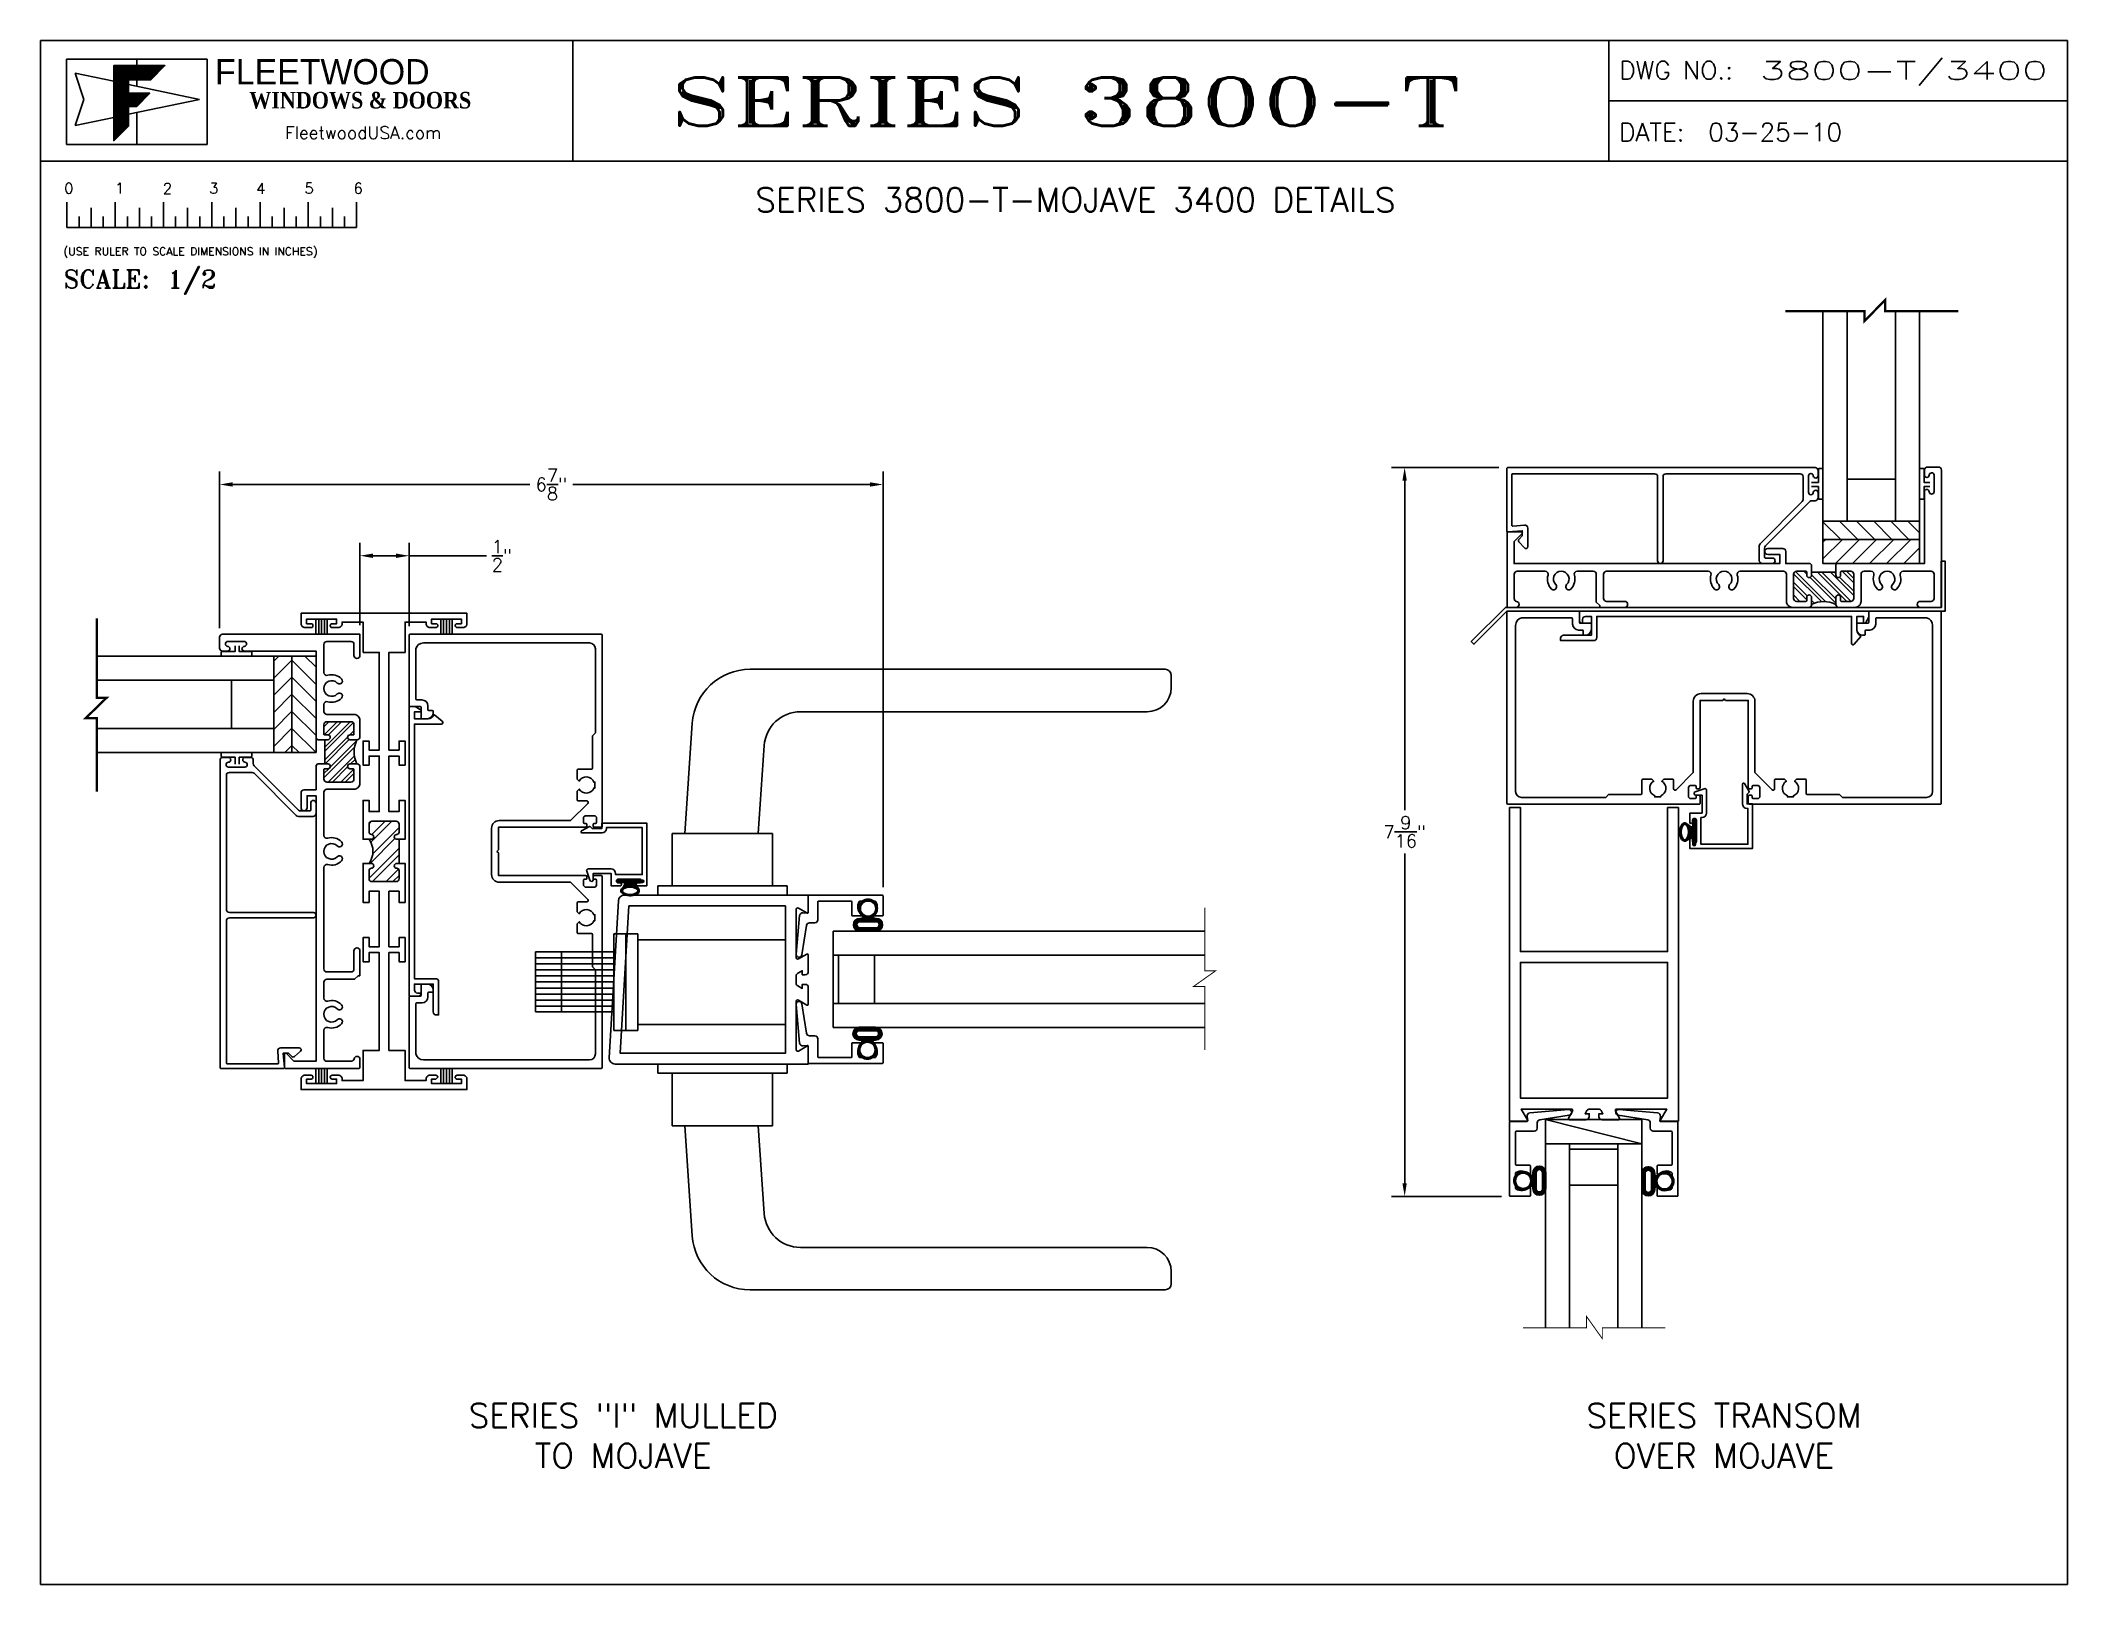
# Model space of a CAD drawing. Extents: x -75 to 127, y -92 to 53.
# Drawn here: x -75.25 to -54.25, y 14.36 to 30.36 of the extents above; entities that cross this region are included whole.
import ezdxf
from ezdxf.enums import TextEntityAlignment as Align

# ---------------------------------------------------------------- set-up
doc = ezdxf.new("R2010")
doc.units = 0
doc.header["$MEASUREMENT"] = 0
doc.layers.get('0').update_dxf_attribs({"linetype": 'CONTINUOUS'})
doc.layers.get('Defpoints').update_dxf_attribs({"linetype": 'CONTINUOUS'})
for name, color, linetype in [('DIM', 7, 'CONTINUOUS'), ('FRAME', 1, 'CONTINUOUS'), ('GLASS', 7, 'CONTINUOUS'), ('GLASS-VINYL', 7, 'CONTINUOUS'), ('LATCH', 1, 'CONTINUOUS'), ('MISC', 7, 'CONTINUOUS'), ('MISC.', 7, 'CONTINUOUS'), ('SASH', 5, 'CONTINUOUS'), ('SEAL', 7, 'CONTINUOUS'), ('SETTING BLOCKS', 7, 'CONTINUOUS'), ('TEXT', 7, 'CONTINUOUS'), ('TITLE_BLOCK', 7, 'CONTINUOUS')]:
    doc.layers.add(name, color=color, linetype=linetype)
doc.styles.add('ROMANS', font='romans')
doc.styles.add('ROMANT', font='romant')
doc.styles.add('SIMPLEX-094', font='simplex.shx', dxfattribs={"height": 0.094})
doc.styles.get("Standard").update_dxf_attribs({"font": 'simplex.shx'})
doc.dimstyles.new('FULL SCALE', dxfattribs={"dimscale": 0.75, "dimtxt": 0.18, "dimasz": 0.18, "dimexe": 0.18, "dimexo": 0.125, "dimgap": 0.09, "dimtad": 0, "dimtih": 1, "dimtoh": 1, "dimdec": 4, "dimzin": 0, "dimdsep": 46, "dimlunit": 4, "dimtxsty": 'Standard', "dimcen": 0.09, "dimadec": 0, "dimazin": 0, "dimtfac": 1, "dimtdec": 4, "dimtofl": 0, "dimtmove": 0, "dimatfit": 3, "dimfxl": 0, "dimtolj": 1, "dimtzin": 0, "dimarcsym": 0})

msp = doc.modelspace()

# ---------------------------------------------------------------- texts
at = {"layer": 'DIM', "char_height": 0.25, "width": 7.0262284, "attachment_point": 5}
for s, insert in [('SERIES 3800-T-MOJAVE 3400 DETAILS', (-64.52387, 28.70545)), ('SERIES "I" MULLED\\PTO MOJAVE', (-69.20948, 15.89952)), ('SERIES TRANSOM\\POVER MOJAVE', (-57.80431, 15.89952))]:
    msp.add_mtext(s, dxfattribs=dict(at, insert=insert))

# ---------------------------------------------------------------- blocks, each defined once
blk = doc.blocks.new('*X76')
at = {"color": 0}
for p, q in [((3.133, 6.509), (3.206, 6.582)), ((3.133, 6.514), (3.201, 6.582)), ((3.133, 6.52), (3.195, 6.582)), ((3.133, 6.503), (3.211, 6.581)), ((3.133, 6.498), (3.215, 6.58)), ((3.133, 6.492), (3.172, 6.531)), ((3.133, 6.487), (3.168, 6.522)), ((3.133, 6.481), (3.168, 6.516)), ((3.133, 6.476), (3.168, 6.511)), ((3.134, 6.526), (3.189, 6.581)), ((3.135, 6.533), (3.182, 6.58)), ((3.138, 6.541), (3.174, 6.577)), ((3.144, 6.553), (3.162, 6.571)), ((3.184, 6.543), (3.219, 6.579)), ((3.192, 6.546), (3.223, 6.577)), ((3.199, 6.547), (3.227, 6.576)), ((3.204, 6.547), (3.231, 6.574)), ((3.208, 6.546), (3.234, 6.572)), ((3.212, 6.544), (3.238, 6.57)), ((3.216, 6.542), (3.241, 6.567)), ((3.219, 6.54), (3.244, 6.565)), ((3.222, 6.537), (3.246, 6.562)), ((3.224, 6.534), (3.249, 6.559)), ((3.226, 6.531), (3.252, 6.556)), ((3.228, 6.527), (3.254, 6.553)), ((3.229, 6.523), (3.256, 6.55)), ((3.23, 6.518), (3.258, 6.546)), ((3.23, 6.513), (3.26, 6.542)), ((3.23, 6.507), (3.261, 6.538)), ((3.23, 6.502), (3.263, 6.534)), ((3.23, 6.496), (3.264, 6.53)), ((3.23, 6.409), (3.347, 6.526)), ((3.23, 6.491), (3.265, 6.525)), ((3.23, 6.414), (3.34, 6.524)), ((3.23, 6.42), (3.332, 6.521)), ((3.23, 6.485), (3.265, 6.52)), ((3.23, 6.425), (3.322, 6.517)), ((3.23, 6.48), (3.265, 6.515)), ((3.325, 6.498), (3.354, 6.527)), ((3.337, 6.504), (3.36, 6.528)), ((3.345, 6.507), (3.366, 6.528)), ((3.352, 6.509), (3.371, 6.528)), ((3.359, 6.51), (3.376, 6.527)), ((3.364, 6.51), (3.381, 6.527)), ((3.37, 6.51), (3.386, 6.526)), ((3.375, 6.51), (3.39, 6.525)), ((3.38, 6.509), (3.395, 6.524)), ((3.384, 6.508), (3.399, 6.522)), ((3.389, 6.507), (3.403, 6.521)), ((3.393, 6.506), (3.407, 6.519)), ((3.397, 6.504), (3.41, 6.518)), ((3.401, 6.502), (3.414, 6.516)), ((3.404, 6.501), (3.417, 6.514)), ((3.408, 6.499), (3.421, 6.511)), ((3.133, 6.47), (3.168, 6.505)), ((3.133, 6.465), (3.168, 6.5)), ((3.133, 6.459), (3.168, 6.494)), ((3.133, 6.454), (3.168, 6.489)), ((3.133, 6.448), (3.168, 6.483)), ((3.133, 6.443), (3.168, 6.478)), ((3.133, 6.437), (3.168, 6.472)), ((3.133, 6.432), (3.168, 6.467)), ((3.133, 6.426), (3.168, 6.461)), ((3.133, 6.421), (3.168, 6.456)), ((3.133, 6.415), (3.168, 6.45)), ((3.133, 6.41), (3.168, 6.445)), ((3.133, 6.404), (3.168, 6.439)), ((3.133, 6.399), (3.168, 6.434)), ((3.133, 6.393), (3.168, 6.428)), ((3.133, 6.388), (3.168, 6.423)), ((3.133, 6.382), (3.168, 6.417)), ((3.133, 6.377), (3.168, 6.412)), ((3.133, 6.372), (3.168, 6.407)), ((3.133, 6.366), (3.168, 6.401)), ((3.133, 6.361), (3.168, 6.396)), ((3.133, 6.355), (3.168, 6.39)), ((3.133, 6.35), (3.168, 6.385)), ((3.133, 6.344), (3.168, 6.379)), ((3.133, 6.339), (3.168, 6.374)), ((3.134, 6.334), (3.168, 6.368)), ((3.135, 6.33), (3.168, 6.363)), ((3.136, 6.325), (3.168, 6.357)), ((3.138, 6.321), (3.168, 6.352)), ((3.139, 6.318), (3.168, 6.346)), ((3.141, 6.314), (3.168, 6.341)), ((3.143, 6.311), (3.169, 6.337)), ((3.145, 6.307), (3.171, 6.333)), ((3.148, 6.304), (3.173, 6.329)), ((3.15, 6.301), (3.175, 6.326)), ((3.153, 6.299), (3.178, 6.323)), ((3.156, 6.296), (3.181, 6.321)), ((3.159, 6.293), (3.184, 6.319)), ((3.162, 6.291), (3.188, 6.317)), ((3.165, 6.289), (3.192, 6.316)), ((3.169, 6.287), (3.197, 6.315)), ((3.173, 6.285), (3.202, 6.315)), ((3.177, 6.284), (3.209, 6.317)), ((3.181, 6.282), (3.295, 6.397)), ((3.185, 6.281), (3.265, 6.362)), ((3.19, 6.281), (3.265, 6.356)), ((3.195, 6.28), (3.265, 6.351)), ((3.2, 6.28), (3.265, 6.345)), ((3.206, 6.28), (3.265, 6.339)), ((3.212, 6.281), (3.264, 6.333)), ((3.22, 6.283), (3.262, 6.325)), ((3.228, 6.336), (3.294, 6.401)), ((3.229, 6.287), (3.258, 6.316)), ((3.23, 6.474), (3.265, 6.509)), ((3.23, 6.469), (3.265, 6.504)), ((3.23, 6.464), (3.266, 6.499)), ((3.23, 6.458), (3.267, 6.495)), ((3.23, 6.453), (3.269, 6.492)), ((3.23, 6.431), (3.291, 6.491)), ((3.23, 6.447), (3.272, 6.489)), ((3.23, 6.436), (3.281, 6.487)), ((3.23, 6.442), (3.276, 6.487)), ((3.23, 6.403), (3.299, 6.472)), ((3.23, 6.398), (3.294, 6.461)), ((3.23, 6.392), (3.291, 6.453)), ((3.23, 6.387), (3.289, 6.446)), ((3.23, 6.381), (3.288, 6.439)), ((3.23, 6.376), (3.288, 6.433)), ((3.23, 6.37), (3.288, 6.428)), ((3.23, 6.365), (3.288, 6.423)), ((3.23, 6.359), (3.289, 6.418)), ((3.23, 6.354), (3.29, 6.413)), ((3.23, 6.348), (3.291, 6.409)), ((3.23, 6.343), (3.292, 6.405)), ((3.279, 6.375), (3.297, 6.393)), ((3.284, 6.375), (3.299, 6.39)), ((3.288, 6.373), (3.301, 6.387)), ((3.291, 6.491), (3.306, 6.506)), ((3.291, 6.371), (3.304, 6.383)), ((3.293, 6.368), (3.306, 6.38)), ((3.296, 6.365), (3.309, 6.377)), ((3.299, 6.362), (3.311, 6.375)), ((3.301, 6.359), (3.314, 6.372)), ((3.304, 6.357), (3.317, 6.369)), ((3.307, 6.354), (3.32, 6.367)), ((3.311, 6.352), (3.323, 6.365)), ((3.314, 6.35), (3.327, 6.363)), ((3.317, 6.348), (3.33, 6.361)), ((3.321, 6.346), (3.334, 6.359)), ((3.324, 6.344), (3.338, 6.357)), ((3.328, 6.342), (3.342, 6.356)), ((3.332, 6.341), (3.346, 6.355)), ((3.336, 6.339), (3.35, 6.354)), ((3.34, 6.338), (3.355, 6.353)), ((3.345, 6.337), (3.36, 6.352)), ((3.349, 6.336), (3.365, 6.352)), ((3.354, 6.335), (3.371, 6.352)), ((3.359, 6.334), (3.377, 6.352)), ((3.364, 6.334), (3.383, 6.354)), ((3.369, 6.334), (3.391, 6.355)), ((3.375, 6.334), (3.4, 6.359)), ((3.381, 6.335), (3.413, 6.366)), ((3.388, 6.336), (3.461, 6.41)), ((3.396, 6.338), (3.459, 6.402)), ((3.404, 6.341), (3.456, 6.394)), ((3.411, 6.496), (3.424, 6.509)), ((3.414, 6.494), (3.427, 6.507)), ((3.415, 6.347), (3.451, 6.383)), ((3.417, 6.492), (3.43, 6.504)), ((3.42, 6.489), (3.433, 6.502)), ((3.423, 6.487), (3.436, 6.499)), ((3.426, 6.484), (3.438, 6.496)), ((3.428, 6.481), (3.441, 6.493)), ((3.431, 6.478), (3.443, 6.49)), ((3.431, 6.385), (3.463, 6.416)), ((3.433, 6.474), (3.446, 6.487)), ((3.435, 6.471), (3.448, 6.484)), ((3.437, 6.467), (3.45, 6.481)), ((3.439, 6.464), (3.452, 6.477)), ((3.439, 6.398), (3.463, 6.423)), ((3.44, 6.46), (3.454, 6.473)), ((3.442, 6.456), (3.456, 6.47)), ((3.442, 6.407), (3.464, 6.428)), ((3.443, 6.452), (3.457, 6.466)), ((3.444, 6.447), (3.459, 6.462)), ((3.444, 6.414), (3.464, 6.434)), ((3.445, 6.443), (3.46, 6.458)), ((3.445, 6.421), (3.463, 6.439)), ((3.446, 6.438), (3.461, 6.453)), ((3.446, 6.433), (3.462, 6.449)), ((3.446, 6.427), (3.463, 6.444))]:
    blk.add_line(p, q, dxfattribs=at)
blk = doc.blocks.new('*X77')
at = {"color": 0}
for p, q in [((3.133, 6.509), (3.206, 6.582)), ((3.133, 6.514), (3.201, 6.582)), ((3.133, 6.52), (3.195, 6.582)), ((3.133, 6.503), (3.211, 6.581)), ((3.133, 6.498), (3.215, 6.58)), ((3.133, 6.492), (3.172, 6.531)), ((3.133, 6.487), (3.168, 6.522)), ((3.133, 6.481), (3.168, 6.516)), ((3.133, 6.476), (3.168, 6.511)), ((3.134, 6.526), (3.189, 6.581)), ((3.135, 6.533), (3.182, 6.58)), ((3.138, 6.541), (3.174, 6.577)), ((3.144, 6.553), (3.162, 6.571)), ((3.184, 6.543), (3.219, 6.579)), ((3.192, 6.546), (3.223, 6.577)), ((3.199, 6.547), (3.227, 6.576)), ((3.204, 6.547), (3.231, 6.574)), ((3.208, 6.546), (3.234, 6.572)), ((3.212, 6.544), (3.238, 6.57)), ((3.216, 6.542), (3.241, 6.567)), ((3.219, 6.54), (3.244, 6.565)), ((3.222, 6.537), (3.246, 6.562)), ((3.224, 6.534), (3.249, 6.559)), ((3.226, 6.531), (3.252, 6.556)), ((3.228, 6.527), (3.254, 6.553)), ((3.229, 6.523), (3.256, 6.55)), ((3.23, 6.518), (3.258, 6.546)), ((3.23, 6.513), (3.26, 6.542)), ((3.23, 6.507), (3.261, 6.538)), ((3.23, 6.502), (3.263, 6.534)), ((3.23, 6.496), (3.264, 6.53)), ((3.23, 6.409), (3.347, 6.526)), ((3.23, 6.491), (3.265, 6.525)), ((3.23, 6.414), (3.34, 6.524)), ((3.23, 6.42), (3.332, 6.521)), ((3.23, 6.485), (3.265, 6.52)), ((3.23, 6.425), (3.322, 6.517)), ((3.23, 6.48), (3.265, 6.515)), ((3.325, 6.498), (3.354, 6.527)), ((3.337, 6.504), (3.36, 6.528)), ((3.345, 6.507), (3.366, 6.528)), ((3.352, 6.509), (3.371, 6.528)), ((3.359, 6.51), (3.376, 6.527)), ((3.364, 6.51), (3.381, 6.527)), ((3.37, 6.51), (3.386, 6.526)), ((3.375, 6.51), (3.39, 6.525)), ((3.38, 6.509), (3.395, 6.524)), ((3.384, 6.508), (3.399, 6.522)), ((3.389, 6.507), (3.403, 6.521)), ((3.393, 6.506), (3.407, 6.519)), ((3.397, 6.504), (3.41, 6.518)), ((3.401, 6.502), (3.414, 6.516)), ((3.404, 6.501), (3.417, 6.514)), ((3.408, 6.499), (3.421, 6.511)), ((3.133, 6.47), (3.168, 6.505)), ((3.133, 6.465), (3.168, 6.5)), ((3.133, 6.459), (3.168, 6.494)), ((3.133, 6.454), (3.168, 6.489)), ((3.133, 6.448), (3.168, 6.483)), ((3.133, 6.443), (3.168, 6.478)), ((3.133, 6.437), (3.168, 6.472)), ((3.133, 6.432), (3.168, 6.467)), ((3.133, 6.426), (3.168, 6.461)), ((3.133, 6.421), (3.168, 6.456)), ((3.133, 6.415), (3.168, 6.45)), ((3.133, 6.41), (3.168, 6.445)), ((3.133, 6.404), (3.168, 6.439)), ((3.133, 6.399), (3.168, 6.434)), ((3.133, 6.393), (3.168, 6.428)), ((3.133, 6.388), (3.168, 6.423)), ((3.133, 6.382), (3.168, 6.417)), ((3.133, 6.377), (3.168, 6.412)), ((3.133, 6.372), (3.168, 6.407)), ((3.133, 6.366), (3.168, 6.401)), ((3.133, 6.361), (3.168, 6.396)), ((3.133, 6.355), (3.168, 6.39)), ((3.133, 6.35), (3.168, 6.385)), ((3.133, 6.344), (3.168, 6.379)), ((3.133, 6.339), (3.168, 6.374)), ((3.134, 6.334), (3.168, 6.368)), ((3.135, 6.33), (3.168, 6.363)), ((3.136, 6.325), (3.168, 6.357)), ((3.138, 6.321), (3.168, 6.352)), ((3.139, 6.318), (3.168, 6.346)), ((3.141, 6.314), (3.168, 6.341)), ((3.143, 6.311), (3.169, 6.337)), ((3.145, 6.307), (3.171, 6.333)), ((3.148, 6.304), (3.173, 6.329)), ((3.15, 6.301), (3.175, 6.326)), ((3.153, 6.299), (3.178, 6.323)), ((3.156, 6.296), (3.181, 6.321)), ((3.159, 6.293), (3.184, 6.319)), ((3.162, 6.291), (3.188, 6.317)), ((3.165, 6.289), (3.192, 6.316)), ((3.169, 6.287), (3.197, 6.315)), ((3.173, 6.285), (3.202, 6.315)), ((3.177, 6.284), (3.209, 6.317)), ((3.181, 6.282), (3.295, 6.397)), ((3.185, 6.281), (3.265, 6.362)), ((3.19, 6.281), (3.265, 6.356)), ((3.195, 6.28), (3.265, 6.351)), ((3.2, 6.28), (3.265, 6.345)), ((3.206, 6.28), (3.265, 6.339)), ((3.212, 6.281), (3.264, 6.333)), ((3.22, 6.283), (3.262, 6.325)), ((3.228, 6.336), (3.294, 6.401)), ((3.229, 6.287), (3.258, 6.316)), ((3.23, 6.474), (3.265, 6.509)), ((3.23, 6.469), (3.265, 6.504)), ((3.23, 6.464), (3.266, 6.499)), ((3.23, 6.458), (3.267, 6.495)), ((3.23, 6.453), (3.269, 6.492)), ((3.23, 6.431), (3.291, 6.491)), ((3.23, 6.447), (3.272, 6.489)), ((3.23, 6.436), (3.281, 6.487)), ((3.23, 6.442), (3.276, 6.487)), ((3.23, 6.403), (3.299, 6.472)), ((3.23, 6.398), (3.294, 6.461)), ((3.23, 6.392), (3.291, 6.453)), ((3.23, 6.387), (3.289, 6.446)), ((3.23, 6.381), (3.288, 6.439)), ((3.23, 6.376), (3.288, 6.433)), ((3.23, 6.37), (3.288, 6.428)), ((3.23, 6.365), (3.288, 6.423)), ((3.23, 6.359), (3.289, 6.418)), ((3.23, 6.354), (3.29, 6.413)), ((3.23, 6.348), (3.291, 6.409)), ((3.23, 6.343), (3.292, 6.405)), ((3.279, 6.375), (3.297, 6.393)), ((3.284, 6.375), (3.299, 6.39)), ((3.288, 6.373), (3.301, 6.387)), ((3.291, 6.491), (3.306, 6.506)), ((3.291, 6.371), (3.304, 6.383)), ((3.293, 6.368), (3.306, 6.38)), ((3.296, 6.365), (3.309, 6.377)), ((3.299, 6.362), (3.311, 6.375)), ((3.301, 6.359), (3.314, 6.372)), ((3.304, 6.357), (3.317, 6.369)), ((3.307, 6.354), (3.32, 6.367)), ((3.311, 6.352), (3.323, 6.365)), ((3.314, 6.35), (3.327, 6.363)), ((3.317, 6.348), (3.33, 6.361)), ((3.321, 6.346), (3.334, 6.359)), ((3.324, 6.344), (3.338, 6.357)), ((3.328, 6.342), (3.342, 6.356)), ((3.332, 6.341), (3.346, 6.355)), ((3.336, 6.339), (3.35, 6.354)), ((3.34, 6.338), (3.355, 6.353)), ((3.345, 6.337), (3.36, 6.352)), ((3.349, 6.336), (3.365, 6.352)), ((3.354, 6.335), (3.371, 6.352)), ((3.359, 6.334), (3.377, 6.352)), ((3.364, 6.334), (3.383, 6.354)), ((3.369, 6.334), (3.391, 6.355)), ((3.375, 6.334), (3.4, 6.359)), ((3.381, 6.335), (3.413, 6.366)), ((3.388, 6.336), (3.461, 6.41)), ((3.396, 6.338), (3.459, 6.402)), ((3.404, 6.341), (3.456, 6.394)), ((3.411, 6.496), (3.424, 6.509)), ((3.414, 6.494), (3.427, 6.507)), ((3.415, 6.347), (3.451, 6.383)), ((3.417, 6.492), (3.43, 6.504)), ((3.42, 6.489), (3.433, 6.502)), ((3.423, 6.487), (3.436, 6.499)), ((3.426, 6.484), (3.438, 6.496)), ((3.428, 6.481), (3.441, 6.493)), ((3.431, 6.478), (3.443, 6.49)), ((3.431, 6.385), (3.463, 6.416)), ((3.433, 6.474), (3.446, 6.487)), ((3.435, 6.471), (3.448, 6.484)), ((3.437, 6.467), (3.45, 6.481)), ((3.439, 6.464), (3.452, 6.477)), ((3.439, 6.398), (3.463, 6.423)), ((3.44, 6.46), (3.454, 6.473)), ((3.442, 6.456), (3.456, 6.47)), ((3.442, 6.407), (3.464, 6.428)), ((3.443, 6.452), (3.457, 6.466)), ((3.444, 6.447), (3.459, 6.462)), ((3.444, 6.414), (3.464, 6.434)), ((3.445, 6.443), (3.46, 6.458)), ((3.445, 6.421), (3.463, 6.439)), ((3.446, 6.438), (3.461, 6.453)), ((3.446, 6.433), (3.462, 6.449)), ((3.446, 6.427), (3.463, 6.444))]:
    blk.add_line(p, q, dxfattribs=at)
blk = doc.blocks.new('A$C36160F89')
at = {"layer": 'LATCH'}
for p, q in [((0.81, 0), (0.81, 1)), ((0.81, 1), (0.935, 1)), ((0.935, 1), (0.935, 0)), ((0.935, 1), (1.06, 1)), ((1.06, 1), (1.06, 0)), ((1.06, 0.94), (2.59, 0.94)), ((2.59, 0.06), (2.59, 0.94)), ((0, 0.814), (0.81, 0.814)), ((0, 0.194), (0, 0.814)), ((0, 0.752), (0.81, 0.752)), ((0, 0.689), (0.81, 0.689)), ((0.27, 0.194), (0.27, 0.814)), ((0, 0.627), (0.81, 0.627)), ((0, 0.564), (0.81, 0.564)), ((0, 0.502), (0.81, 0.502)), ((0, 0.439), (0.81, 0.439)), ((0, 0.377), (0.81, 0.377)), ((0, 0.314), (0.81, 0.314)), ((0, 0.252), (0.81, 0.252)), ((0, 0.194), (0.81, 0.194)), ((1.06, 0.06), (2.59, 0.06)), ((0.81, 0), (0.935, 0)), ((0.935, 0), (1.06, 0))]:
    blk.add_line(p, q, dxfattribs=at)
blk = doc.blocks.new('A$C3BF656AD')
at = {"layer": 'SETTING BLOCKS'}
h = blk.add_hatch(dxfattribs=at)
h.set_pattern_fill('ANSI31', color=256, scale=0.25, angle=90, style=0)
h.set_pattern_definition([(135, (0.820812, -8.054306), (-0.02209709, -0.02209709), [])])
h.paths.add_polyline_path([(0, 0.0625), (0.25, 0.0625), (0.25, 0.1095), (0, 0.1095)])
h = blk.add_hatch(dxfattribs=at)
h.set_pattern_fill('ANSI31', color=256, scale=0.25, style=0)
h.set_pattern_definition([(45, (-2.098375, -8.085556), (-0.02209709, 0.02209709), [])])
h.paths.add_polyline_path([(0, 0), (0.25, 0), (0.25, 0.0625), (0, 0.0625)])
for points in [[(0, 0.0625), (0, 0.1095), (0.25, 0.1095), (0.25, 0.0625)], [(0, 0), (0, 0.0625), (0.25, 0.0625), (0.25, 0)]]:
    blk.add_lwpolyline(points, close=True, dxfattribs=at)
blk = doc.blocks.new('3805 BLOCK FRAME')
h = blk.add_hatch()
h.set_pattern_fill('ANSI32', color=256, scale=0.25, style=0)
h.set_pattern_definition([(45, (-4.16348, -5.189), (-0.0662913, 0.0662913), []), (45, (-4.11928, -5.189), (-0.0662913, 0.0662913), [])])
h.paths.add_polyline_path([(-0.819, 1.361, 0.414214), (-0.85, 1.392), (-0.946, 1.392, 0.414214), (-0.956, 1.382), (-0.956, 1.351, -0.414214), (-0.98, 1.326, -0.414214), (-1.005, 1.351), (-1.005, 1.423, -0.235384), (-1.256, 1.423), (-1.256, 1.351, -0.414214), (-1.282, 1.326, -0.414214), (-1.306, 1.351), (-1.306, 1.382, 0.414214), (-1.316, 1.392), (-1.413, 1.392, 0.414214), (-1.444, 1.361), (-1.444, 1.111, 0.414214), (-1.413, 1.08), (-1.316, 1.08, 0.414214), (-1.306, 1.09), (-1.306, 1.121, -0.414214), (-1.282, 1.146, -0.414214), (-1.256, 1.121), (-1.256, 1.09), (-1.005, 1.09), (-1.005, 1.121, -0.414214), (-0.98, 1.146, -0.414214), (-0.956, 1.121), (-0.956, 1.09, 0.414214), (-0.946, 1.08), (-0.85, 1.08, 0.414214), (-0.819, 1.111)])
for q in [(-1.256, 1.09), (-1.005, 1.015)]:
    blk.add_line((-1.005, 1.09), q)
blk.add_lwpolyline([(-3.452, 1.454), (-3.193, 1.454, -0.414214), (-3.162, 1.423, -0.414214), (-3.193, 1.392), (-3.381, 1.392, 0.414214), (-3.412, 1.361), (-3.412, 1.111, 0.414214), (-3.381, 1.08), (-2.329, 1.08, 0.5024), (-2.299, 1.12, -0.280293), (-2.262, 1.264, -0.498955), (-2.213, 1.256, -0.334263), (-2.219, 1.219, 2.470836), (-2.106, 1.219, -0.334263), (-2.112, 1.256, -0.498955), (-2.063, 1.264, -0.280293), (-2.026, 1.12, 0.5024), (-1.996, 1.08), (-1.549, 1.08, 0.414214), (-1.518, 1.111), (-1.518, 1.392, -0.414214), (-1.456, 1.454), (-1.287, 1.454, -0.414214), (-1.256, 1.423), (-1.256, 1.351, -0.414214), (-1.282, 1.326, -0.414214), (-1.306, 1.351), (-1.306, 1.382, 0.414214), (-1.316, 1.392), (-1.413, 1.392, 0.414214), (-1.444, 1.361), (-1.444, 1.111, 0.414214), (-1.413, 1.08), (-1.316, 1.08, 0.414214), (-1.306, 1.09), (-1.306, 1.121, -0.414214), (-1.282, 1.146, -0.414214), (-1.256, 1.121), (-1.256, 1.09), (-1.256, 1.015), (-1.271, 1), (-1.524, 1), (-1.524, 0.875, -0.414214), (-1.556, 0.844), (-1.711, 0.844, -0.414214), (-1.742, 0.875, -0.414214), (-1.711, 0.906), (-1.586, 0.906), (-1.586, 1), (-4.338, 1), (-4.338, 0.776, 0.198912), (-4.335, 0.769), (-4.255, 0.69, -0.668179), (-4.263, 0.673), (-4.403, 0.673, -0.414214), (-4.412, 0.683), (-4.412, 1.444, -0.414214), (-4.403, 1.454), (-4.319, 1.454, -0.414214), (-4.287, 1.423, -0.358249), (-4.312, 1.393, 0.358249), (-4.338, 1.362), (-4.338, 1.111, 0.414214), (-4.306, 1.08), (-4.017, 1.08, 0.5024), (-3.987, 1.12, -0.280293), (-3.95, 1.264, -0.498955), (-3.901, 1.256), (-3.901, 1.256, -0.334263), (-3.907, 1.219, 2.470836), (-3.794, 1.219, -0.334263), (-3.8, 1.256), (-3.8, 1.256, -0.498955), (-3.751, 1.264, -0.280293), (-3.714, 1.12, 0.5024), (-3.684, 1.08), (-3.518, 1.08, 0.414214), (-3.487, 1.111), (-3.487, 1.399), (-3.452, 1.434)], format="xyb", close=True)
blk.add_lwpolyline([(-1.005, 1.09), (-1.005, 1.121, -0.414214), (-0.98, 1.146, -0.414214), (-0.956, 1.121), (-0.956, 1.09, 0.414214), (-0.946, 1.08), (-0.85, 1.08, 0.414214), (-0.819, 1.111), (-0.819, 1.361, 0.414214), (-0.85, 1.392), (-0.946, 1.392, 0.414214), (-0.956, 1.382), (-0.956, 1.351, -0.414214), (-0.98, 1.326), (-0.98, 1.326, -0.414214), (-1.005, 1.351), (-1.005, 1.423, -0.414214), (-0.975, 1.454), (-0.806, 1.454, -0.414214), (-0.744, 1.392), (-0.744, 1.111, 0.414214), (-0.712, 1.08), (-0.641, 1.08, 0.5024), (-0.611, 1.12, -0.280293), (-0.574, 1.264, -0.498955), (-0.525, 1.256), (-0.525, 1.256, -0.334263), (-0.531, 1.219, 2.470836), (-0.418, 1.219, -0.334263), (-0.424, 1.256, -0.498955), (-0.375, 1.264, -0.280293), (-0.338, 1.12, 0.5024), (-0.308, 1.08), (-0.018, 1.08, 0.414214), (0.013, 1.111), (0.013, 1.361, 0.414214), (-0.018, 1.392), (-0.131, 1.392, -0.414214), (-0.162, 1.423, -0.414214), (-0.131, 1.454), (0.088, 1.454), (0.088, 0.031, -0.414214), (0.056, 0), (-0.056, 0, -0.414214), (-0.087, 0.031), (-0.087, 0.083, -0.414214), (-0.062, 0.107), (-0.062, 0.107, -0.399638), (-0.038, 0.084, 0.399638), (-0.013, 0.06), (-0.013, 0.06, 0.414214), (0.013, 0.085), (0.013, 0.255, 0.414214), (-0.013, 0.28), (-0.013, 0.28, 0.399638), (-0.038, 0.256, -0.399638), (-0.062, 0.232, -0.414214), (-0.087, 0.257), (-0.087, 0.309), (-0.087, 1), (-0.99, 1), (-1.005, 1.015)], format="xyb")
blk.add_arc((-1.131, 1.675), 0.281, 243.5092, 296.4908)
blk = doc.blocks.new('3801 1 INCH GLASS STOP')
blk.add_lwpolyline([(2.741, 0.327, -0.414214), (2.769, 0.299, -0.414214), (2.741, 0.271), (2.669, 0.271, 0.414214), (2.659, 0.261), (2.659, 0.167, 0.198912), (2.668, 0.145), (3.128, -0.315, 0.198912), (3.15, -0.324), (3.183, -0.324, -0.414214), (3.214, -0.355), (3.214, -0.408, -0.414214), (3.189, -0.433, -0.399638), (3.164, -0.41, 0.400364), (3.139, -0.386, 0.414214), (3.114, -0.411), (3.114, -0.581, 0.414214), (3.139, -0.606), (3.139, -0.606, 0.399638), (3.164, -0.582, -0.399638), (3.189, -0.558, -0.414214), (3.214, -0.583), (3.214, -0.637, -0.414214), (3.183, -0.668), (-0.001, -0.668, -0.414214), (-0.011, -0.658), (-0.011, -0.01, -0.440011), (0, 0), (0.149, -0.013), (0.149, 0.04), (0.115, 0.074, -0.395486), (0.114, 0.102), (0.17, 0.165, -0.691708), (0.205, 0.152), (0.205, -0.04, -0.440011), (0.171, -0.071), (0.05, -0.061, 0.440011), (0.039, -0.071), (0.039, -0.593, 0.414214), (0.049, -0.603), (1.52, -0.603, 0.414214), (1.551, -0.572), (1.551, 0.299, -0.414214), (1.579, 0.327, -0.414214), (1.607, 0.299), (1.607, -0.572, 0.414214), (1.638, -0.603), (3.027, -0.603, 0.414214), (3.058, -0.572), (3.058, -0.337, 0.198912), (3.049, -0.315), (2.612, 0.122, -0.198912), (2.603, 0.144), (2.603, 0.296, -0.414214), (2.634, 0.327)], format="xyb", close=True)
blk = doc.blocks.new('3082 THERMAL MULLION')
h = blk.add_hatch()
h.set_pattern_fill('ANSI32', color=256, scale=0.4, style=0)
h.set_pattern_definition([(45, (-18.90285, -1.32658), (-0.106066, 0.106066), []), (45, (-18.83214, -1.32658), (-0.106066, 0.106066), [])])
h.paths.add_polyline_path([(0.156, 2.5935), (0.131, 2.5935, -0.414214), (0.106, 2.6185), (0.106, 2.6195, -0.414214), (0.13, 2.6435), (0.131, 2.6435, 0.414214), (0.156, 2.6685), (0.156, 2.7505, 0.414214), (0.125, 2.7815), (-0.125, 2.7815, 0.414214), (-0.156, 2.7505), (-0.156, 2.6685, 0.414214), (-0.131, 2.6435), (-0.13, 2.6435, -0.414214), (-0.106, 2.6195), (-0.106, 2.6185, -0.414214), (-0.131, 2.5935), (-0.156, 2.5935, -0.330037), (-0.156, 2.3435), (-0.131, 2.3435, -0.414214), (-0.106, 2.3185), (-0.106, 2.3175, -0.414214), (-0.13, 2.2935), (-0.131, 2.2935, 0.414214), (-0.156, 2.2685), (-0.156, 2.1865, 0.414214), (-0.125, 2.1555), (0.125, 2.1555, 0.414214), (0.156, 2.1865), (0.156, 2.2685, 0.414214), (0.131, 2.2935), (0.13, 2.2935, -0.414214), (0.106, 2.3175), (0.106, 2.3185, -0.414214), (0.131, 2.3435), (0.156, 2.3435)])
blk.add_line((0.156, 2.3435), (0.156, 2.5935))
for points in [[(-0.218, 4.531), (-0.05, 4.531), (-0.05, 3.518), (-0.156, 3.518), (-0.156, 3.612), (-0.218, 3.612), (-0.218, 3.362), (-0.156, 3.362), (-0.156, 3.456), (-0.05, 3.456), (-0.05, 2.8815), (-0.156, 2.8815), (-0.156, 2.9975), (-0.218, 2.9975), (-0.218, 2.5935), (-0.131, 2.5935, 0.414214), (-0.106, 2.6185), (-0.106, 2.6195, 0.414214), (-0.13, 2.6435), (-0.131, 2.6435, -0.414214), (-0.156, 2.6685), (-0.156, 2.7505, -0.414214), (-0.125, 2.7815), (0.125, 2.7815, -0.414214), (0.156, 2.7505), (0.156, 2.6685, -0.414214), (0.131, 2.6435), (0.13, 2.6435, 0.414214), (0.106, 2.6195), (0.106, 2.6185, 0.414214), (0.131, 2.5935), (0.218, 2.5935), (0.218, 2.9975), (0.156, 2.9975), (0.156, 2.8815), (0.05, 2.8815), (0.05, 3.456), (0.156, 3.456), (0.156, 3.362), (0.218, 3.362), (0.218, 3.612), (0.156, 3.612), (0.156, 3.518), (0.05, 3.518), (0.05, 4.531), (0.218, 4.531), (0.218, 4.844), (0.435, 4.844), (0.435, 4.828, 0.414214), (0.475, 4.788), (0.537, 4.788, 0.414214), (0.557, 4.808), (0.557, 4.809, 0.414214), (0.538, 4.828), (0.492, 4.828), (0.492, 4.875), (0.802, 4.875), (0.802, 4.828), (0.755, 4.828, 0.414214), (0.737, 4.81), (0.737, 4.808, 0.414214), (0.757, 4.788), (0.819, 4.788, 0.414214), (0.859, 4.828), (0.859, 4.937), (-0.859, 4.937), (-0.859, 4.828, 0.414214), (-0.819, 4.788), (-0.755, 4.788, 0.414214), (-0.737, 4.806), (-0.737, 4.81, 0.414214), (-0.755, 4.828), (-0.802, 4.828), (-0.802, 4.875), (-0.492, 4.875), (-0.492, 4.828), (-0.539, 4.828, 0.414214), (-0.557, 4.81), (-0.557, 4.806, 0.414214), (-0.539, 4.788), (-0.475, 4.788, 0.414214), (-0.435, 4.828), (-0.435, 4.844), (-0.218, 4.844)], [(0.557, 0.128), (0.557, 0.129, 0.414214), (0.537, 0.149), (0.475, 0.149, 0.414214), (0.435, 0.109), (0.435, 0.093), (0.218, 0.093), (0.218, 0.406), (0.05, 0.406), (0.05, 1.419), (0.156, 1.419), (0.156, 1.325), (0.218, 1.325), (0.218, 1.575), (0.156, 1.575), (0.156, 1.481), (0.05, 1.481), (0.05, 2.0555), (0.156, 2.0555), (0.156, 1.9395), (0.218, 1.9395), (0.218, 2.3435), (0.131, 2.3435, 0.414214), (0.106, 2.3185), (0.106, 2.3175, 0.414214), (0.13, 2.2935), (0.131, 2.2935, -0.414214), (0.156, 2.2685), (0.156, 2.1865, -0.414214), (0.125, 2.1555), (-0.125, 2.1555, -0.414214), (-0.156, 2.1865), (-0.156, 2.2685, -0.414214), (-0.131, 2.2935), (-0.13, 2.2935, 0.414214), (-0.106, 2.3175), (-0.106, 2.3185, 0.414214), (-0.131, 2.3435), (-0.218, 2.3435), (-0.218, 1.9395), (-0.156, 1.9395), (-0.156, 2.0555), (-0.05, 2.0555), (-0.05, 1.481), (-0.156, 1.481), (-0.156, 1.575), (-0.218, 1.575), (-0.218, 1.325), (-0.156, 1.325), (-0.156, 1.419), (-0.05, 1.419), (-0.05, 0.406), (-0.218, 0.406), (-0.218, 0.093), (-0.435, 0.093), (-0.435, 0.109, 0.414214), (-0.475, 0.149), (-0.539, 0.149, 0.414214), (-0.557, 0.131), (-0.557, 0.127, 0.414214), (-0.539, 0.109), (-0.492, 0.109), (-0.492, 0.062), (-0.802, 0.062), (-0.802, 0.109), (-0.755, 0.109, 0.414214), (-0.737, 0.127), (-0.737, 0.131, 0.414214), (-0.755, 0.149), (-0.819, 0.149, 0.414214), (-0.859, 0.109), (-0.859, 0), (0.859, 0), (0.859, 0.109, 0.414214), (0.819, 0.149), (0.757, 0.149, 0.414214), (0.737, 0.129), (0.737, 0.127, 0.414214), (0.755, 0.109), (0.802, 0.109), (0.802, 0.062), (0.492, 0.062), (0.492, 0.109), (0.538, 0.109)]]:
    blk.add_lwpolyline(points, format="xyb", close=True)
blk.add_arc((-0.3247, 2.4685), 0.21, 323.47039, 36.52961)
blk = doc.blocks.new('*X46')
at = {"color": 0}
for p, q in [((7.233, 10.235), (7.463, 10.465)), ((7.233, 10.245), (7.452, 10.465)), ((7.233, 10.256), (7.442, 10.465)), ((7.233, 10.266), (7.431, 10.465)), ((7.233, 10.277), (7.42, 10.465)), ((7.233, 10.288), (7.41, 10.465)), ((7.233, 10.298), (7.399, 10.465)), ((7.233, 10.309), (7.389, 10.465)), ((7.233, 10.319), (7.378, 10.465)), ((7.233, 10.33), (7.367, 10.465)), ((7.233, 10.341), (7.357, 10.465)), ((7.233, 10.351), (7.346, 10.465)), ((7.233, 10.362), (7.336, 10.465)), ((7.233, 10.372), (7.325, 10.465)), ((7.233, 10.383), (7.314, 10.465)), ((7.233, 10.394), (7.304, 10.465)), ((7.233, 10.404), (7.293, 10.465)), ((7.233, 10.415), (7.283, 10.465)), ((7.233, 10.426), (7.272, 10.465)), ((7.233, 10.436), (7.261, 10.465)), ((7.233, 10.447), (7.251, 10.465)), ((7.233, 10.457), (7.24, 10.465)), ((7.355, 10.337), (7.233, 10.459)), ((7.355, 10.326), (7.233, 10.448)), ((7.355, 10.316), (7.233, 10.438)), ((7.355, 10.305), (7.233, 10.427)), ((7.355, 10.295), (7.233, 10.416)), ((7.355, 10.348), (7.238, 10.465)), ((7.365, 10.348), (7.249, 10.465)), ((7.375, 10.348), (7.259, 10.465)), ((7.386, 10.348), (7.27, 10.465)), ((7.396, 10.348), (7.28, 10.465)), ((7.407, 10.348), (7.291, 10.465)), ((7.418, 10.348), (7.302, 10.465)), ((7.428, 10.348), (7.312, 10.465)), ((7.439, 10.348), (7.323, 10.465)), ((7.449, 10.348), (7.333, 10.465)), ((7.46, 10.348), (7.344, 10.465)), ((7.471, 10.348), (7.355, 10.465)), ((7.357, 10.348), (7.473, 10.465)), ((7.481, 10.348), (7.365, 10.465)), ((7.368, 10.348), (7.484, 10.465)), ((7.492, 10.348), (7.376, 10.465)), ((7.379, 10.348), (7.495, 10.465)), ((7.503, 10.348), (7.386, 10.465)), ((7.389, 10.348), (7.505, 10.465)), ((7.513, 10.348), (7.397, 10.465)), ((7.4, 10.348), (7.516, 10.465)), ((7.524, 10.348), (7.408, 10.465)), ((7.41, 10.348), (7.526, 10.465)), ((7.534, 10.348), (7.418, 10.465)), ((7.421, 10.348), (7.537, 10.465)), ((7.542, 10.351), (7.429, 10.465)), ((7.432, 10.348), (7.548, 10.465)), ((7.548, 10.356), (7.439, 10.465)), ((7.442, 10.348), (7.558, 10.465)), ((7.553, 10.362), (7.45, 10.465)), ((7.453, 10.348), (7.569, 10.465)), ((7.558, 10.367), (7.461, 10.465)), ((7.463, 10.348), (7.58, 10.465)), ((7.563, 10.372), (7.471, 10.465)), ((7.474, 10.348), (7.59, 10.465)), ((7.569, 10.378), (7.482, 10.465)), ((7.485, 10.348), (7.601, 10.465)), ((7.574, 10.383), (7.492, 10.465)), ((7.495, 10.348), (7.611, 10.465)), ((7.579, 10.388), (7.503, 10.465)), ((7.506, 10.348), (7.622, 10.465)), ((7.585, 10.394), (7.514, 10.465)), ((7.516, 10.348), (7.633, 10.465)), ((7.59, 10.399), (7.524, 10.465)), ((7.527, 10.348), (7.643, 10.465)), ((7.595, 10.404), (7.535, 10.465)), ((7.538, 10.348), (7.654, 10.465)), ((7.601, 10.409), (7.546, 10.465)), ((7.606, 10.415), (7.556, 10.465)), ((7.611, 10.42), (7.567, 10.465)), ((7.616, 10.425), (7.577, 10.465)), ((7.622, 10.431), (7.588, 10.465)), ((7.627, 10.436), (7.599, 10.465)), ((7.632, 10.441), (7.609, 10.465)), ((7.638, 10.447), (7.62, 10.465)), ((7.643, 10.452), (7.63, 10.465)), ((7.648, 10.457), (7.641, 10.465)), ((7.654, 10.462), (7.652, 10.465)), ((7.355, 10.284), (7.233, 10.406)), ((7.355, 10.273), (7.233, 10.395)), ((7.355, 10.263), (7.233, 10.385)), ((7.355, 10.252), (7.233, 10.374)), ((7.355, 10.241), (7.233, 10.363)), ((7.44, 10.145), (7.233, 10.353)), ((7.233, 10.224), (7.355, 10.346)), ((7.435, 10.14), (7.233, 10.342)), ((7.233, 10.213), (7.355, 10.335)), ((7.43, 10.135), (7.233, 10.332)), ((7.233, 10.203), (7.355, 10.325)), ((7.424, 10.129), (7.233, 10.321)), ((7.233, 10.192), (7.355, 10.314)), ((7.416, 10.127), (7.233, 10.31)), ((7.233, 10.182), (7.355, 10.304)), ((7.405, 10.127), (7.233, 10.3)), ((7.233, 10.171), (7.355, 10.293)), ((7.395, 10.127), (7.233, 10.289)), ((7.233, 10.16), (7.355, 10.282)), ((7.384, 10.127), (7.233, 10.279)), ((7.233, 10.15), (7.355, 10.272)), ((7.373, 10.127), (7.233, 10.268)), ((7.233, 10.139), (7.355, 10.261)), ((7.363, 10.127), (7.233, 10.257)), ((7.233, 10.129), (7.355, 10.25)), ((7.355, 10.125), (7.233, 10.247)), ((7.233, 10.118), (7.355, 10.24)), ((7.233, 10.012), (7.457, 10.236)), ((7.233, 10.022), (7.446, 10.236)), ((7.233, 10.033), (7.436, 10.236)), ((7.233, 10.044), (7.425, 10.236)), ((7.233, 10.054), (7.415, 10.236)), ((7.233, 10.065), (7.404, 10.236)), ((7.233, 10.076), (7.393, 10.236)), ((7.233, 10.086), (7.383, 10.236)), ((7.233, 10.097), (7.372, 10.236)), ((7.233, 10.107), (7.362, 10.236)), ((7.355, 10.114), (7.233, 10.236)), ((7.355, 10.104), (7.233, 10.226)), ((7.355, 10.093), (7.233, 10.215)), ((7.355, 10.082), (7.233, 10.204)), ((7.355, 10.072), (7.233, 10.194)), ((7.355, 10.061), (7.233, 10.183)), ((7.355, 10.051), (7.233, 10.172)), ((7.355, 10.04), (7.233, 10.162)), ((7.355, 10.029), (7.233, 10.151)), ((7.355, 10.019), (7.233, 10.141)), ((7.355, 10.008), (7.233, 10.13)), ((7.233, 10.001), (7.355, 10.123)), ((7.355, 9.998), (7.233, 10.119)), ((7.233, 9.991), (7.355, 10.113)), ((7.355, 9.987), (7.233, 10.109)), ((7.233, 9.98), (7.355, 10.102)), ((7.355, 9.976), (7.233, 10.098)), ((7.233, 9.969), (7.355, 10.091)), ((7.355, 9.966), (7.233, 10.088)), ((7.233, 9.959), (7.355, 10.081)), ((7.359, 10.127), (7.468, 10.236)), ((7.446, 10.151), (7.36, 10.236)), ((7.37, 10.127), (7.478, 10.236)), ((7.451, 10.156), (7.371, 10.236)), ((7.38, 10.127), (7.489, 10.236)), ((7.456, 10.161), (7.382, 10.236)), ((7.391, 10.127), (7.5, 10.236)), ((7.462, 10.167), (7.392, 10.236)), ((7.402, 10.127), (7.51, 10.236)), ((7.467, 10.172), (7.403, 10.236)), ((7.412, 10.127), (7.521, 10.236)), ((7.472, 10.177), (7.413, 10.236)), ((7.477, 10.182), (7.424, 10.236)), ((7.483, 10.188), (7.435, 10.236)), ((7.488, 10.193), (7.445, 10.236)), ((7.493, 10.198), (7.456, 10.236)), ((7.499, 10.204), (7.466, 10.236)), ((7.504, 10.209), (7.477, 10.236)), ((7.509, 10.214), (7.488, 10.236)), ((7.515, 10.22), (7.498, 10.236)), ((7.52, 10.225), (7.509, 10.236)), ((7.525, 10.23), (7.519, 10.236)), ((7.531, 10.236), (7.53, 10.236)), ((7.35, 9.96), (7.233, 10.077)), ((7.233, 9.948), (7.355, 10.07)), ((7.345, 9.955), (7.233, 10.066)), ((7.233, 9.938), (7.355, 10.06)), ((7.339, 9.949), (7.233, 10.056)), ((7.233, 9.927), (7.355, 10.049)), ((7.334, 9.944), (7.233, 10.045)), ((7.233, 9.916), (7.355, 10.038)), ((7.329, 9.939), (7.233, 10.035)), ((7.233, 9.906), (7.355, 10.028)), ((7.324, 9.933), (7.233, 10.024)), ((7.233, 9.895), (7.355, 10.017)), ((7.318, 9.928), (7.233, 10.013)), ((7.233, 9.885), (7.355, 10.007)), ((7.313, 9.923), (7.233, 10.003)), ((7.233, 9.874), (7.355, 9.996)), ((7.308, 9.917), (7.233, 9.992)), ((7.233, 9.863), (7.355, 9.985)), ((7.302, 9.912), (7.233, 9.982)), ((7.233, 9.853), (7.355, 9.975)), ((7.297, 9.907), (7.233, 9.971)), ((7.292, 9.902), (7.233, 9.96)), ((7.286, 9.896), (7.233, 9.95)), ((7.281, 9.891), (7.233, 9.939)), ((7.276, 9.886), (7.233, 9.929)), ((7.271, 9.88), (7.233, 9.918)), ((7.265, 9.875), (7.233, 9.907)), ((7.26, 9.87), (7.233, 9.897)), ((7.255, 9.864), (7.233, 9.886)), ((7.249, 9.859), (7.233, 9.876)), ((7.244, 9.854), (7.233, 9.865)), ((7.239, 9.849), (7.233, 9.854)), ((7.233, 9.843), (7.233, 9.844))]:
    blk.add_line(p, q, dxfattribs=at)
blk = doc.blocks.new('A$C4A63234B')
for p, q in [((0.014, 0.159), (0.014, 0.289)), ((0.077, 0.159), (0.077, 0.215)), ((0.139, 0.159), (0.139, 0.26)), ((0.202, 0.159), (0.202, 0.215)), ((0.264, 0.159), (0.264, 0.289)), ((0.327, 0.159), (0.327, 0.215)), ((0.389, 0.159), (0.389, 0.26)), ((0.452, 0.159), (0.452, 0.215)), ((0.514, 0.159), (0.514, 0.289)), ((0.577, 0.159), (0.577, 0.215)), ((0.639, 0.159), (0.639, 0.26)), ((0.702, 0.159), (0.702, 0.215)), ((0.764, 0.159), (0.764, 0.289)), ((0.827, 0.159), (0.827, 0.215)), ((0.889, 0.159), (0.889, 0.26)), ((0.952, 0.159), (0.952, 0.215)), ((1.014, 0.159), (1.014, 0.289)), ((1.077, 0.159), (1.077, 0.215)), ((1.139, 0.159), (1.139, 0.26)), ((1.202, 0.159), (1.202, 0.215)), ((1.264, 0.159), (1.264, 0.289)), ((1.327, 0.159), (1.327, 0.215)), ((1.389, 0.159), (1.389, 0.26)), ((1.452, 0.159), (1.452, 0.215)), ((1.514, 0.159), (1.514, 0.289)), ((0.014, 0.159), (1.514, 0.159))]:
    blk.add_line(p, q)
for s, p in [('0', (0, 0.334)), ('1', (0.264, 0.334)), ('2', (0.511, 0.333)), ('3', (0.751, 0.334)), ('4', (0.994, 0.333)), ('5', (1.245, 0.334)), ('6', (1.499, 0.334))]:
    blk.add_text(s, height=0.055).set_placement(p)
at = {"style": 'ROMANS'}
blk.add_text('(USE RULER TO SCALE DIMENSIONS IN INCHES)', height=0.04115, dxfattribs=at).set_placement((-0.004, 0.014))
blk = doc.blocks.new('FW_ARCH_A')
at = {"layer": 'TITLE_BLOCK'}
for p, q in [((10.5, 8), (0, 8)), ((0, 8), (0, 0)), ((2.757, 8), (2.757, 7.375)), ((8.125, 8), (8.125, 7.375)), ((10.5, 0), (10.5, 8)), ((8.125, 7.688), (10.5, 7.688)), ((0, 7.375), (10.5, 7.375)), ((0, 0), (10.5, 0))]:
    blk.add_line(p, q, dxfattribs=at)
at = {"layer": 'TITLE_BLOCK', "color": 151}
for p, q in [((0.135, 7.904), (0.863, 7.904)), ((0.135, 7.904), (0.135, 7.462)), ((0.499, 7.904), (0.499, 7.87)), ((0.863, 7.904), (0.863, 7.462)), ((0.499, 7.797), (0.499, 7.764)), ((0.499, 7.627), (0.499, 7.462)), ((0.135, 7.462), (0.863, 7.462))]:
    blk.add_line(p, q, dxfattribs=at)
at = {"layer": 'TITLE_BLOCK', "color": 1}
for p, q in [((0.379, 7.789), (0.18, 7.831)), ((0.18, 7.831), (0.225, 7.695)), ((0.823, 7.695), (0.456, 7.773)), ((0.225, 7.695), (0.18, 7.56)), ((0.823, 7.695), (0.456, 7.618)), ((0.379, 7.602), (0.18, 7.56))]:
    blk.add_line(p, q, dxfattribs=at)
at = {"layer": 'TITLE_BLOCK', "color": 151}
blk.add_lwpolyline([(0.456, 7.557), (0.456, 7.659), (0.498, 7.659), (0.456, 7.659), (0.456, 7.557), (0.379, 7.481), (0.379, 7.87), (0.644, 7.87), (0.571, 7.797), (0.456, 7.797), (0.456, 7.727), (0.566, 7.727), (0.456, 7.727), (0.456, 7.797), (0.571, 7.797), (0.644, 7.87), (0.379, 7.87), (0.379, 7.481), (0.456, 7.557), (0.456, 7.659), (0.498, 7.659), (0.566, 7.727), (0.456, 7.727), (0.456, 7.797), (0.571, 7.797), (0.644, 7.87), (0.379, 7.87), (0.379, 7.481)], close=True, dxfattribs=at)
blk.add_blockref('A$C4A63234B', (0.123, 6.873))
at = {"layer": 'TITLE_BLOCK', "color": 151, "xscale": 0.625, "yscale": 0.625, "zscale": 0.625}
blk.add_blockref('*X46', (-4.141, 1.329), dxfattribs=at)
at = {"attachment_point": 1}
for s, insert, char_height, width in [('{\\fBankGothic Md BT|b0|i0|c0|p34;FLEETWOOD}', (0.904, 7.904), 0.13124, 7.00828), ('{\\fGaramond|b1|i0|c0|p18;WINDOWS & DOORS}', (1.081, 7.734), 0.08608, 1.33618), ('{\\Fromant.shx|c0;FleetwoodUSA.com}', (1.266, 7.555), 0.06519, 0.98742)]:
    blk.add_mtext(s, dxfattribs=dict(at, insert=insert, char_height=char_height, width=width))
for tag, height, style, width, p, p2 in [('DWG_NO', 0.094, 'SIMPLEX-094', 2.60233, (8.906, 7.798), (10.397, 7.798)), ('PRODUCT', 0.25, 'ROMANT', 2.280951, (3.263, 7.559), (7.363, 7.559))]:
    blk.add_attdef(tag, text='', height=height, dxfattribs=dict(style=style, width=width)).set_placement(p, p2, align=Align.FIT)
for tag, p, style in [('DATE', (8.639, 7.478), 'SIMPLEX-094'), ('SCALE', (0.658, 6.717), 'ROMANT')]:
    blk.add_attdef(tag, p, '', height=0.094, dxfattribs=dict(style=style))
at = {"layer": 'TITLE_BLOCK'}
for s, style, p in [('DWG NO.:', 'SIMPLEX-094', (8.179, 7.799)), ('DATE:', 'SIMPLEX-094', (8.178, 7.478)), ('SCALE:', 'ROMANT', (0.12, 6.717))]:
    blk.add_text(s, height=0.094, dxfattribs=dict(at, style=style)).set_placement(p)
blk = doc.blocks.new('*D79')
at = {"layer": 'Defpoints', "color": 0}
for p in [(-66.517, 25.756), (-73.391, 24.173), (-66.517, 21.491)]:
    blk.add_point(p, dxfattribs=at)
at = {"layer": 'DIM', "color": 0, "lineweight": -2}
for p, q in [((-73.391, 24.267), (-73.391, 25.891)), ((-66.517, 21.584), (-66.517, 25.891)), ((-73.256, 25.756), (-70.176, 25.756)), ((-66.652, 25.756), (-69.732, 25.756))]:
    blk.add_line(p, q, dxfattribs=at)
at = {"layer": 'DIM', "color": 0}
for points in [[(-73.256, 25.779), (-73.256, 25.734), (-73.391, 25.756)], [(-66.652, 25.779), (-66.652, 25.734), (-66.517, 25.756)]]:
    blk.add_solid(points, dxfattribs=at)
at = {"layer": 'DIM', "color": 0, "insert": (-69.954, 25.756), "char_height": 0.135, "attachment_point": 5}
blk.add_mtext('\\A1;6{\\H1.000000x;\\S7/8;}"', dxfattribs=at)
blk = doc.blocks.new('*D80')
at = {"layer": 'Defpoints', "color": 0}
for p in [(-71.937, 25.018), (-71.937, 24.204), (-71.427, 24.194)]:
    blk.add_point(p, dxfattribs=at)
at = {"layer": 'DIM', "color": 0, "lineweight": -2}
for p, q in [((-71.937, 24.298), (-71.937, 25.153)), ((-71.802, 25.018), (-71.562, 25.018)), ((-71.427, 24.288), (-71.427, 25.153)), ((-71.427, 25.018), (-70.625, 25.018))]:
    blk.add_line(p, q, dxfattribs=at)
at = {"layer": 'DIM', "color": 0}
for points in [[(-71.802, 25.04), (-71.802, 24.995), (-71.937, 25.018)], [(-71.562, 25.04), (-71.562, 24.995), (-71.427, 25.018)]]:
    blk.add_solid(points, dxfattribs=at)
at = {"layer": 'DIM', "color": 0, "insert": (-70.467, 25.018), "char_height": 0.135, "attachment_point": 5}
blk.add_mtext('\\A1;{\\H1.000000x;\\S1/2;}"', dxfattribs=at)
blk = doc.blocks.new('*D81')
at = {"layer": 'Defpoints', "color": 0}
for p in [(-60.044, 25.932), (-61.113, 18.379), (-60.017, 18.379)]:
    blk.add_point(p, dxfattribs=at)
at = {"layer": 'DIM', "color": 0, "lineweight": -2}
for p, q in [((-60.138, 25.932), (-61.248, 25.932)), ((-61.113, 25.797), (-61.113, 22.381)), ((-61.113, 18.514), (-61.113, 21.931)), ((-60.111, 18.379), (-61.248, 18.379))]:
    blk.add_line(p, q, dxfattribs=at)
at = {"layer": 'DIM', "color": 0}
for points in [[(-61.136, 25.797), (-61.091, 25.797), (-61.113, 25.932)], [(-61.136, 18.514), (-61.091, 18.514), (-61.113, 18.379)]]:
    blk.add_solid(points, dxfattribs=at)
at = {"layer": 'DIM', "color": 0, "insert": (-61.113, 22.156), "char_height": 0.135, "attachment_point": 5}
blk.add_mtext('\\A1;7{\\H1.000000x;\\S9/16;}"', dxfattribs=at)

# ---------------------------------------------------------------- dimensions: what is measured, and where the dimension line sits
at = {"layer": 'DIM'}
for base, p1, p2, picture, middle in [((-66.51728, 25.75602), (-73.391, 24.17295), (-66.51728, 21.4906), '*D79', (-69.95414, 25.75602)), ((-71.937, 25.01754), (-71.427, 24.19395), (-71.937, 24.20395), '*D80', (-70.46747, 25.01754))]:
    dim = msp.add_linear_dim(base=base, p1=p1, p2=p2, dimstyle='FULL SCALE', dxfattribs=at)
    dim.commit()
    dim.dimension.update_dxf_attribs({"geometry": picture, "text_midpoint": middle, "dimtype": 160})
dim = msp.add_linear_dim(base=(-61.11333, 18.37924), p1=(-60.04404, 25.93201), p2=(-60.01678, 18.37924), angle=90, dimstyle='FULL SCALE', dxfattribs=at)
dim.commit()
dim.dimension.update_dxf_attribs({"geometry": '*D81', "text_midpoint": (-61.11333, 22.15563)})

# ---------------------------------------------------------------- hatches: boundary and pattern name
at = {"layer": 'SEAL', "linetype": 'Continuous'}
h = msp.add_hatch(dxfattribs=at)
h.set_pattern_fill('ANSI31', color=256, scale=0.031, style=0)
h.set_pattern_definition([(45, (-88.5788154, 19.6063035), (-0.0027400388, 0.0027400388), [])])
edge = h.paths.add_edge_path()
edge.add_arc((-58.11337, 22.27889), 0.01328, 0, 180)
edge.add_line((-58.12665, 22.27889), (-58.12665, 22.2373))
edge.add_line((-58.12665, 22.2373), (-58.12665, 22.22345))
edge.add_arc((-58.14165, 22.22345), 0.015, 232.705714, 360, ccw=False)
edge.add_line((-58.15074, 22.21151), (-58.18008, 22.23093))
edge.add_ellipse((-58.21111, 22.15385), major_axis=(0, 0.09558), ratio=0.54906689, start_angle=323.754462, end_angle=568.936273)
edge.add_line((-58.18572, 22.07021), (-58.14864, 22.09485))
edge.add_arc((-58.14165, 22.08158), 0.015, 0, 117.77948, ccw=False)
edge.add_line((-58.12665, 22.08158), (-58.12665, 22.06772))
edge.add_line((-58.12665, 22.06772), (-58.12665, 22.02614))
edge.add_arc((-58.11337, 22.02614), 0.01328, 180, 360)
edge.add_line((-58.10009, 22.02614), (-58.10009, 22.27889))
edge = h.paths.add_edge_path(flags=16)
edge.add_spline(control_points=[(-58.21111, 22.23466), (-58.21647, 22.23466), (-58.22316, 22.23154), (-58.23717, 22.21302), (-58.2434, 22.19806), (-58.25201, 22.14985), (-58.24629, 22.11229), (-58.22522, 22.07605), (-58.21593, 22.0718), (-58.20063, 22.07486), (-58.18895, 22.08537), (-58.17405, 22.12544), (-58.17146, 22.15305), (-58.17916, 22.20354), (-58.19111, 22.22446), (-58.20489, 22.23377), (-58.20808, 22.23466), (-58.21111, 22.23466)], knot_values=[0, 0, 0, 0, 0.62812908, 0.62812908, 1.25625816, 1.25625816, 2.38484814, 2.38484814, 3.25099343, 3.25099343, 4.11713873, 4.11713873, 4.98328402, 4.98328402, 5.92788973, 5.92788973, 6.28318531, 6.28318531, 6.28318531, 6.28318531], degree=3, periodic=0)
h = msp.add_hatch(dxfattribs=at)
h.set_pattern_fill('ANSI31', color=256, scale=0.031, angle=90, style=0)
h.set_pattern_definition([(135, (-66.5902518, -8.8216918), (-0.0027400388, -0.0027400388), [])])
edge = h.paths.add_edge_path()
edge.add_arc((-69.26284, 21.64375), 0.01328, 90, 270)
edge.add_line((-69.26284, 21.63047), (-69.22125, 21.63047))
edge.add_line((-69.22125, 21.63047), (-69.20739, 21.63047))
edge.add_arc((-69.20739, 21.61547), 0.015, 322.705714, 450, ccw=False)
edge.add_line((-69.19546, 21.60638), (-69.21488, 21.57704))
edge.add_ellipse((-69.1378, 21.54601), major_axis=(-0.09558, 0), ratio=0.54906689, start_angle=323.754462, end_angle=568.936273)
edge.add_line((-69.05415, 21.5714), (-69.0788, 21.60848))
edge.add_arc((-69.06553, 21.61547), 0.015, 90, 207.77948, ccw=False)
edge.add_line((-69.06553, 21.63047), (-69.05167, 21.63047))
edge.add_line((-69.05167, 21.63047), (-69.01009, 21.63047))
edge.add_arc((-69.01009, 21.64375), 0.01328, 270, 450)
edge.add_line((-69.01009, 21.65703), (-69.26284, 21.65703))
edge = h.paths.add_edge_path(flags=16)
edge.add_spline(control_points=[(-69.21861, 21.54601), (-69.21861, 21.54066), (-69.21549, 21.53396), (-69.19696, 21.51995), (-69.18201, 21.51373), (-69.1338, 21.50512), (-69.09624, 21.51083), (-69.06, 21.5319), (-69.05575, 21.5412), (-69.05881, 21.5565), (-69.06932, 21.56817), (-69.10939, 21.58307), (-69.137, 21.58566), (-69.18749, 21.57796), (-69.20841, 21.56601), (-69.21772, 21.55223), (-69.21861, 21.54904), (-69.21861, 21.54601)], knot_values=[0, 0, 0, 0, 0.62812908, 0.62812908, 1.25625816, 1.25625816, 2.38484814, 2.38484814, 3.25099343, 3.25099343, 4.11713873, 4.11713873, 4.98328402, 4.98328402, 5.92788973, 5.92788973, 6.28318531, 6.28318531, 6.28318531, 6.28318531], degree=3, periodic=0)

# ---------------------------------------------------------------- linework, layer by layer
at = {"layer": 'FRAME'}
for points in [[(-58.45967, 22.52998), (-58.45967, 22.51905), (-58.52167, 22.51905), (-58.52167, 22.52998, -0.62847495), (-58.53235, 22.68098), (-58.5524, 22.70105), (-58.64467, 22.70105, 0.41421356), (-58.65467, 22.69105), (-58.65467, 22.55305, -0.41421356), (-58.66467, 22.54305), (-59.00005, 22.54305), (-59.03005, 22.51305), (-59.90117, 22.51305, -0.41421356), (-59.96317, 22.57505), (-59.96317, 24.29605, -0.36738131), (-59.90117, 24.37305), (-59.38317, 24.37305, -0.41421356), (-59.37317, 24.36305), (-59.37317, 24.31005, 0.41421356), (-59.31117, 24.24805), (-59.27317, 24.24805, -0.41421356), (-59.26317, 24.23805), (-59.26317, 24.20305, 0.41421356), (-59.25317, 24.19305), (-59.24017, 24.19305, 0.41421356), (-59.17817, 24.25505), (-59.17817, 24.30805, 0.41421356), (-59.18817, 24.31805), (-59.29317, 24.31805, -0.41421356), (-59.30317, 24.32805), (-59.30317, 24.43305, 0.41421356), (-59.31317, 24.44305), (-60.04317, 24.44305, 0.41421356), (-60.05317, 24.43305), (-60.05317, 22.45305, 0.41421356), (-60.04317, 22.44305), (-58.06267, 22.44305, 0.41421356), (-58.05267, 22.45305), (-58.05267, 22.52205, 0.41421356), (-58.06767, 22.53705), (-58.08267, 22.53705, 0.41421356), (-58.09267, 22.52705), (-58.09267, 22.51205, -0.41421356), (-58.10267, 22.50205), (-58.15767, 22.50205), (-58.17267, 22.51705), (-58.17267, 22.62105), (-58.15767, 22.63605), (-58.10267, 22.63605, -0.41421356), (-58.09267, 22.62605), (-58.09267, 22.61105, 0.41421356), (-58.08267, 22.60105), (-58.06767, 22.60105, 0.41421356), (-58.05267, 22.61605), (-58.05267, 23.51905), (-57.81817, 23.51905), (-57.80317, 23.53405), (-57.78817, 23.51905), (-57.55367, 23.51905), (-57.55367, 22.61605, 0.41421356), (-57.53867, 22.60105), (-57.52367, 22.60105, 0.41421356), (-57.51367, 22.61105), (-57.51367, 22.62605, -0.41421356), (-57.50367, 22.63605), (-57.44867, 22.63605), (-57.43367, 22.62105), (-57.43367, 22.51705), (-57.44867, 22.50205), (-57.50367, 22.50205, -0.41421356), (-57.51367, 22.51205), (-57.51367, 22.52705, 0.41421356), (-57.52367, 22.53705), (-57.53867, 22.53705, 0.41421356), (-57.55367, 22.52205), (-57.55367, 22.45305, 0.41421356), (-57.54367, 22.44305), (-55.56317, 22.44305, 0.41421356), (-55.55317, 22.45305), (-55.55317, 24.43305, 0.41421356), (-55.56317, 24.44305), (-56.29317, 24.44305, 0.41421356), (-56.30317, 24.43305), (-56.30317, 24.32805, -0.41421356), (-56.31317, 24.31805), (-56.41817, 24.31805, 0.41421356), (-56.42817, 24.30805), (-56.42817, 24.25505, 0.41421356), (-56.36617, 24.19305), (-56.35317, 24.19305, 0.41421356), (-56.34317, 24.20305), (-56.34317, 24.23805, -0.41421356), (-56.33317, 24.24805), (-56.29517, 24.24805, 0.41421356), (-56.23317, 24.31005), (-56.23317, 24.36305, -0.41421356), (-56.22317, 24.37305), (-55.70517, 24.37305, -0.36738131), (-55.64317, 24.29605), (-55.64317, 22.57505, -0.41421356), (-55.70517, 22.51305), (-56.57629, 22.51305), (-56.60629, 22.54305), (-56.94167, 22.54305, -0.41421356), (-56.95167, 22.55305), (-56.95167, 22.69105, 0.41421356), (-56.96167, 22.70105), (-57.05394, 22.70105), (-57.07399, 22.68098, -0.62847495), (-57.08467, 22.52998), (-57.08467, 22.51905), (-57.14667, 22.51905), (-57.14667, 22.52998, -0.62790641), (-57.15747, 22.68091), (-57.17763, 22.70105), (-57.26967, 22.70105, 0.41421356), (-57.27967, 22.69105), (-57.27967, 22.60226, -0.66817864), (-57.30528, 22.59165), (-57.48367, 22.77004), (-57.48367, 23.50905, 0.41421356), (-57.56367, 23.58905), (-57.80317, 23.58905), (-58.04267, 23.58905, 0.41421356), (-58.12267, 23.50905), (-58.12267, 22.77004), (-58.30106, 22.59165, -0.66817864), (-58.32667, 22.60226), (-58.32667, 22.69105, 0.41421356), (-58.33667, 22.70105), (-58.42871, 22.70105), (-58.44887, 22.68091, -0.62790641)], [(-59.46726, 24.19325, 0.41421356), (-59.49826, 24.16225), (-59.49826, 24.13825), (-59.15426, 24.13825, 0.41421356), (-59.12326, 24.16925), (-59.12326, 24.38825), (-56.48326, 24.38825), (-56.48326, 24.34925), (-56.48326, 24.11036, 0.70020754), (-56.455, 24.10007), (-56.3906, 24.17683, 0.4856397), (-56.39382, 24.19221, -0.28491523), (-56.42826, 24.24775), (-56.42826, 24.38825), (-56.35826, 24.38825), (-56.35826, 24.31825), (-56.33826, 24.31825), (-56.30326, 24.38003), (-56.30326, 24.44325), (-59.30326, 24.44325), (-59.30326, 24.34925, 0.41421356), (-59.27226, 24.31825), (-59.27126, 24.31825), (-59.27126, 24.35725, -0.41421356), (-59.24026, 24.38825), (-59.17826, 24.38825), (-59.17826, 24.19325)], [(-69.51393, 21.29745), (-69.503, 21.29745), (-69.503, 21.23545), (-69.51393, 21.23545, -0.62847495), (-69.66493, 21.22477), (-69.685, 21.20473), (-69.685, 21.11245, 0.41421356), (-69.675, 21.10245), (-69.537, 21.10245, -0.41421356), (-69.527, 21.09245), (-69.527, 20.75707), (-69.497, 20.72707), (-69.497, 19.85595, -0.41421356), (-69.559, 19.79395), (-71.28, 19.79395, -0.36738131), (-71.357, 19.85595), (-71.357, 20.37395, -0.41421356), (-71.347, 20.38395), (-71.294, 20.38395, 0.41421356), (-71.232, 20.44595), (-71.232, 20.48395, -0.41421356), (-71.222, 20.49395), (-71.187, 20.49395, 0.41421356), (-71.177, 20.50395), (-71.177, 20.51695, 0.41421356), (-71.239, 20.57895), (-71.292, 20.57895, 0.41421356), (-71.302, 20.56895), (-71.302, 20.46395, -0.41421356), (-71.312, 20.45395), (-71.417, 20.45395, 0.41421356), (-71.427, 20.44395), (-71.427, 19.71395, 0.41421356), (-71.417, 19.70395), (-69.437, 19.70395, 0.41421356), (-69.427, 19.71395), (-69.427, 21.69445, 0.41421356), (-69.437, 21.70445), (-69.506, 21.70445, 0.41421356), (-69.521, 21.68945), (-69.521, 21.67445, 0.41421356), (-69.511, 21.66445), (-69.496, 21.66445, -0.41421356), (-69.486, 21.65445), (-69.486, 21.59945), (-69.501, 21.58445), (-69.605, 21.58445), (-69.62, 21.59945), (-69.62, 21.65445, -0.41421356), (-69.61, 21.66445), (-69.595, 21.66445, 0.41421356), (-69.585, 21.67445), (-69.585, 21.68945, 0.41421356), (-69.6, 21.70445), (-70.503, 21.70445), (-70.503, 21.93895), (-70.518, 21.95395), (-70.503, 21.96895), (-70.503, 22.20345), (-69.6, 22.20345, 0.41421356), (-69.585, 22.21845), (-69.585, 22.23345, 0.41421356), (-69.595, 22.24345), (-69.61, 22.24345, -0.41421356), (-69.62, 22.25345), (-69.62, 22.30845), (-69.605, 22.32345), (-69.501, 22.32345), (-69.486, 22.30845), (-69.486, 22.25345, -0.41421356), (-69.496, 22.24345), (-69.511, 22.24345, 0.41421356), (-69.521, 22.23345), (-69.521, 22.21845, 0.41421356), (-69.506, 22.20345), (-69.437, 22.20345, 0.41421356), (-69.427, 22.21345), (-69.427, 24.19395, 0.41421356), (-69.437, 24.20395), (-71.417, 24.20395, 0.41421356), (-71.427, 24.19395), (-71.427, 23.46395, 0.41421356), (-71.417, 23.45395), (-71.312, 23.45395, -0.41421356), (-71.302, 23.44395), (-71.302, 23.33895, 0.41421356), (-71.292, 23.32895), (-71.239, 23.32895, 0.41421356), (-71.177, 23.39095), (-71.177, 23.40395, 0.41421356), (-71.187, 23.41395), (-71.222, 23.41395, -0.41421356), (-71.232, 23.42395), (-71.232, 23.46195, 0.41421356), (-71.294, 23.52395), (-71.347, 23.52395, -0.41421356), (-71.357, 23.53395), (-71.357, 24.05195, -0.36738131), (-71.28, 24.11395), (-69.559, 24.11395, -0.41421356), (-69.497, 24.05195), (-69.497, 23.18083), (-69.527, 23.15083), (-69.527, 22.81545, -0.41421356), (-69.537, 22.80545), (-69.675, 22.80545, 0.41421356), (-69.685, 22.79545), (-69.685, 22.70318), (-69.66493, 22.68313, -0.62847495), (-69.51393, 22.67245), (-69.503, 22.67245), (-69.503, 22.61045), (-69.51393, 22.61045, -0.62790641), (-69.66486, 22.59965), (-69.685, 22.57949), (-69.685, 22.48745, 0.41421356), (-69.675, 22.47745), (-69.58621, 22.47745, -0.66817864), (-69.5756, 22.45185), (-69.75399, 22.27345), (-70.493, 22.27345, 0.41421356), (-70.573, 22.19345), (-70.573, 21.95395), (-70.573, 21.71445, 0.41421356), (-70.493, 21.63445), (-69.75399, 21.63445), (-69.5756, 21.45606, -0.66817864), (-69.58621, 21.43045), (-69.675, 21.43045, 0.41421356), (-69.685, 21.42045), (-69.685, 21.32841), (-69.66486, 21.30825, -0.62790641)], [(-71.17706, 20.28995, 0.41421356), (-71.14606, 20.25895), (-71.12206, 20.25895), (-71.12206, 20.60295, 0.41421356), (-71.15306, 20.63395), (-71.37206, 20.63395), (-71.37206, 23.27395), (-71.33306, 23.27395), (-71.09417, 23.27395, 0.70020754), (-71.08388, 23.30221), (-71.16063, 23.36661, 0.4856397), (-71.17602, 23.3634, -0.28491523), (-71.23156, 23.32895), (-71.37206, 23.32895), (-71.37206, 23.39895), (-71.30206, 23.39895), (-71.30206, 23.41895), (-71.36384, 23.45395), (-71.42706, 23.45395), (-71.42706, 20.45395), (-71.33306, 20.45395, 0.41421356), (-71.30206, 20.48495), (-71.30206, 20.48595), (-71.34106, 20.48595, -0.41421356), (-71.37206, 20.51695), (-71.37206, 20.57895), (-71.17706, 20.57895)]]:
    msp.add_lwpolyline(points, format="xyb", close=True, dxfattribs=at)
at = {"layer": 'GLASS'}
for p, q in [((-56.77944, 25.37505), (-56.77944, 27.55343)), ((-56.52944, 25.37505), (-56.52944, 27.55343)), ((-56.02944, 25.37505), (-56.02944, 27.55343)), ((-55.77944, 25.37505), (-55.77944, 27.55343)), ((-56.52944, 25.81205), (-56.02944, 25.81205)), ((-56.77944, 25.37505), (-55.77944, 25.37505)), ((-72.829, 23.97768), (-74.6645, 23.97768)), ((-72.829, 23.97768), (-72.829, 22.97768)), ((-72.829, 23.72768), (-74.6645, 23.72768)), ((-73.266, 23.22768), (-73.266, 23.72768)), ((-72.829, 23.22768), (-74.6645, 23.22768)), ((-72.829, 22.97768), (-74.6645, 22.97768))]:
    msp.add_line(p, q, dxfattribs=at)
at = {"layer": 'GLASS', "const_width": 0.024}
for points in [[(-55.37516, 27.55343), (-56.13476, 27.55343), (-56.13476, 27.66914), (-56.34726, 27.45089), (-56.34726, 27.55343), (-57.16936, 27.55343)], [(-74.6645, 22.5734), (-74.6645, 23.33299), (-74.78021, 23.33299), (-74.56196, 23.54549), (-74.6645, 23.54549), (-74.6645, 24.3676)]]:
    msp.add_lwpolyline(points, dxfattribs=at)
at = {"layer": 'GLASS-VINYL'}
for p, q in [((-67.03501, 20.12754), (-67.03501, 21.12754)), ((-67.03501, 20.87754), (-67.03501, 21.12754)), ((-67.03501, 21.12754), (-63.18499, 21.12754)), ((-67.03501, 20.87754), (-63.18499, 20.87754)), ((-66.98033, 20.87754), (-66.98033, 20.37754)), ((-66.60673, 20.87754), (-66.60673, 20.37754)), ((-67.03501, 20.12754), (-67.03501, 20.37754)), ((-67.03501, 20.37754), (-63.18402, 20.37754)), ((-67.03501, 20.12754), (-63.18402, 20.12754)), ((-59.65461, 18.92379), (-59.65461, 19.17379)), ((-59.65461, 19.17379), (-58.65461, 19.17379)), ((-59.65461, 19.17379), (-58.65461, 18.92379)), ((-58.65461, 18.92379), (-58.65461, 19.17379)), ((-59.65461, 18.92379), (-59.40461, 18.92379)), ((-59.65461, 18.92379), (-58.65461, 18.92379)), ((-59.65461, 18.92379), (-59.65461, 17.01711)), ((-59.40461, 18.92379), (-59.40461, 17.01711)), ((-58.90461, 18.92379), (-58.65461, 18.92379)), ((-58.90461, 18.92379), (-58.90461, 17.01808)), ((-58.65461, 18.92379), (-58.65461, 17.01808)), ((-58.90461, 18.86912), (-59.40461, 18.86912)), ((-58.90461, 18.49552), (-59.40461, 18.49552))]:
    msp.add_line(p, q, dxfattribs=at)
at = {"layer": 'GLASS-VINYL', "const_width": 0.01}
for points in [[(-63.18402, 19.89635), (-63.18402, 20.55407), (-63.30032, 20.55407), (-63.07095, 20.71705), (-63.18305, 20.71705), (-63.18305, 21.37007)], [(-59.88579, 17.01711), (-59.22808, 17.01711), (-59.22808, 17.13341), (-59.0651, 16.90404), (-59.0651, 17.01614), (-58.41208, 17.01614)]]:
    msp.add_lwpolyline(points, dxfattribs=at)
at = {"layer": 'MISC'}
for p, q in [((-67.89518, 23.8406), (-63.59454, 23.8406)), ((-63.53204, 23.6506), (-63.53204, 23.7781)), ((-67.37421, 23.4006), (-63.78204, 23.4006)), ((-68.57173, 22.1406), (-68.49378, 23.2815)), ((-67.74834, 23.05116), (-67.81055, 22.1406)), ((-68.70204, 21.59624), (-68.70204, 22.1406)), ((-68.70204, 22.1406), (-67.66204, 22.1406)), ((-67.66204, 21.59624), (-67.66204, 22.1406)), ((-68.85204, 21.5006), (-68.85204, 21.59624)), ((-68.85204, 21.59624), (-67.51204, 21.59624)), ((-68.85204, 21.5006), (-67.51204, 21.5006)), ((-67.51204, 21.5006), (-67.51204, 21.59624)), ((-68.85204, 19.7506), (-68.85204, 19.65496)), ((-68.85204, 19.7506), (-67.51204, 19.7506)), ((-67.51204, 19.7506), (-67.51204, 19.65496)), ((-68.85204, 19.65496), (-67.51204, 19.65496)), ((-68.70204, 19.65496), (-68.70204, 19.1106)), ((-67.66204, 19.65496), (-67.66204, 19.1106)), ((-68.70204, 19.1106), (-67.66204, 19.1106)), ((-68.57173, 19.1106), (-68.49378, 17.9697)), ((-67.74834, 18.20004), (-67.81055, 19.1106)), ((-67.37421, 17.8506), (-63.78204, 17.8506)), ((-63.53204, 17.6006), (-63.53204, 17.4731)), ((-67.89518, 17.4106), (-63.59454, 17.4106))]:
    msp.add_line(p, q, dxfattribs=at)
for centre, radius, start, end in [((-67.89518, 23.2406), 0.6, 90, 176.09149), ((-63.59454, 23.7781), 0.0625, 0, 90), ((-63.78204, 23.6506), 0.25, 270, 0), ((-67.37421, 23.0256), 0.375, 90, 176.09149), ((-67.37421, 18.2256), 0.375, 183.90851, 270), ((-67.89518, 18.0106), 0.6, 183.90851, 270), ((-63.78204, 17.6006), 0.25, 360, 90), ((-63.59454, 17.4731), 0.0625, 270, 0)]:
    msp.add_arc(centre, radius, start, end, dxfattribs=at)
at = {"layer": 'MISC.'}
msp.add_lwpolyline([(-55.55317, 24.96305), (-55.55317, 24.48305), (-60.06974, 24.48305), (-60.42329, 24.1295), (-60.39501, 24.10121), (-60.05317, 24.44305), (-55.51317, 24.44305), (-55.51317, 24.96305)], close=True, dxfattribs=at)
at = {"layer": 'SASH'}
for points in [[(-58.08984, 22.05623), (-58.08984, 22.27532, 0.41421356), (-58.11016, 22.29563), (-58.11034, 22.29563, 0.41421356), (-58.13066, 22.27532), (-58.13066, 22.25565, -0.41421356), (-58.14448, 22.24183), (-58.14466, 22.24183, -0.41421356), (-58.15848, 22.25565), (-58.15848, 22.35128), (-58.03141, 22.35128), (-58.03141, 22.53493), (-58.09634, 22.53493, -0.84439226), (-58.10247, 22.57099), (-58.00971, 22.60345, -0.51663616), (-57.98503, 22.58594), (-57.98503, 22.35128, -0.41421356), (-58.03141, 22.3049), (-58.04347, 22.3049), (-58.04347, 22.0285), (-57.55652, 22.0285), (-57.55652, 22.39951), (-57.56579, 22.39951, -0.41421356), (-57.61217, 22.44589), (-57.61217, 22.6518, -0.41421356), (-57.60289, 22.66107), (-57.5994, 22.66107, -0.26794919), (-57.59136, 22.65644), (-57.54477, 22.57574, -0.41421356), (-57.54817, 22.56307), (-57.56579, 22.54545), (-57.56579, 22.44589), (-57.51014, 22.44589), (-57.51014, 21.98213), (-58.15848, 21.98213), (-58.15848, 22.0759, -0.41421356), (-58.14466, 22.08972), (-58.14448, 22.08972, -0.41421356), (-58.13066, 22.0759), (-58.13066, 22.05623, 0.41421356), (-58.11034, 22.03592), (-58.11016, 22.03592, 0.41421356)], [(-58.88766, 19.18872, -0.57735027), (-58.89632, 19.17372), (-59.07032, 19.17372, -0.41421356), (-59.10132, 19.20472), (-59.10132, 19.23572), (-59.05913, 19.23572), (-59.07789, 19.26822, 0.26794919), (-59.10474, 19.28372), (-59.15132, 19.28372), (-59.19789, 19.28372, 0.26794919), (-59.22474, 19.26822), (-59.24351, 19.23572), (-59.20132, 19.23572), (-59.20132, 19.20472, -0.41421356), (-59.23232, 19.17372), (-59.40632, 19.17372, -0.57735027), (-59.41498, 19.18872), (-59.37312, 19.26122, 0.57735027), (-59.38611, 19.28372), (-59.90517, 19.28372), (-59.84166, 19.17372, -0.57735027), (-59.85032, 19.15872), (-60.02632, 19.15872), (-60.02632, 22.40872), (-59.91332, 22.40872), (-59.91332, 20.91572), (-59.15132, 20.91572), (-58.38932, 20.91572), (-58.38932, 22.40872), (-58.27632, 22.40872), (-58.27632, 19.15872), (-58.45232, 19.15872, -0.57735027), (-58.46098, 19.17372), (-58.39747, 19.28372), (-58.91653, 19.28372, 0.57735027), (-58.92952, 19.26122)], [(-69.04018, 21.66728), (-69.25926, 21.66728, 0.41421356), (-69.27958, 21.64697), (-69.27958, 21.64678, 0.41421356), (-69.25926, 21.62647), (-69.2396, 21.62647, -0.41421356), (-69.22578, 21.61265), (-69.22578, 21.61246, -0.41421356), (-69.2396, 21.59864), (-69.33523, 21.59864), (-69.33523, 21.72571), (-69.51888, 21.72571), (-69.51888, 21.66079, -0.84439226), (-69.55494, 21.65466), (-69.5874, 21.74741, -0.51663616), (-69.56989, 21.77209), (-69.33523, 21.77209, -0.41421356), (-69.28885, 21.72571), (-69.28885, 21.71366), (-69.01245, 21.71366), (-69.01245, 22.20061), (-69.38346, 22.20061), (-69.38346, 22.19133, -0.41421356), (-69.42984, 22.14496), (-69.63575, 22.14496, -0.41421356), (-69.64502, 22.15423), (-69.64502, 22.15773, -0.26794919), (-69.64038, 22.16576), (-69.55969, 22.21235, -0.41421356), (-69.54702, 22.20895), (-69.5294, 22.19133), (-69.42984, 22.19133), (-69.42984, 22.24698), (-68.96607, 22.24698), (-68.96607, 21.59864), (-69.05985, 21.59864, -0.41421356), (-69.07367, 21.61246), (-69.07367, 21.61265, -0.41421356), (-69.05985, 21.62647), (-69.04018, 21.62647, 0.41421356), (-69.01987, 21.64678), (-69.01987, 21.64697, 0.41421356)], [(-67.39478, 21.36646, 0.57735027), (-67.41728, 21.35347), (-67.41728, 20.85173, 0.57735027), (-67.39478, 20.83874), (-67.30728, 20.88926, -0.57735027), (-67.29228, 20.8806), (-67.29228, 20.7066, -0.41421356), (-67.32328, 20.6756), (-67.35428, 20.6756), (-67.35428, 20.71779), (-67.40178, 20.69036, 0.26794919), (-67.41728, 20.66352), (-67.41728, 20.6256), (-67.41728, 20.58768, 0.26794919), (-67.40178, 20.56084), (-67.35428, 20.53341), (-67.35428, 20.5756), (-67.32328, 20.5756, -0.41421356), (-67.29228, 20.5446), (-67.29228, 20.3706, -0.57735027), (-67.30728, 20.36194), (-67.39478, 20.41246, 0.57735027), (-67.41728, 20.39947), (-67.41728, 19.89773, 0.57735027), (-67.39478, 19.88474), (-67.30728, 19.93526, -0.57735027), (-67.29228, 19.9266), (-67.29228, 19.7506), (-69.29228, 19.7506, -0.43135789), (-69.35418, 19.81621), (-69.25947, 21.44221, -0.39727458), (-69.19758, 21.5006), (-67.29228, 21.5006), (-67.29228, 21.3246, -0.57735027), (-67.30728, 21.31594)], [(-67.38116, 21.2902), (-67.41716, 20.88906, 0.96795709), (-67.35764, 20.88175), (-67.31, 21.18738, -0.36961308), (-67.27937, 21.2136), (-67.22328, 21.2136, 0.41421356), (-67.19228, 21.2446), (-67.19228, 21.4296, -0.41421356), (-67.18228, 21.4396), (-66.85028, 21.4396, -0.41421356), (-66.84028, 21.4296), (-66.84028, 21.2946, 0.41421356), (-66.83028, 21.2846), (-66.75128, 21.2846, 0.69735157), (-66.7448, 21.30221, -0.38027232), (-66.76329, 21.43515, -0.25061918), (-66.75497, 21.4396), (-66.60259, 21.4396, -0.25061918), (-66.59428, 21.43515, -0.38027232), (-66.61277, 21.30221, 0.69735157), (-66.60628, 21.2846), (-66.52728, 21.2846, 0.41421356), (-66.51728, 21.2946), (-66.51728, 21.4906, 0.41421356), (-66.52728, 21.5006), (-67.28228, 21.5006, 0.41421356), (-67.29228, 21.4906), (-67.29228, 21.32191, -0.45692327), (-67.30371, 21.31201), (-67.34585, 21.3181, 0.43014181)], [(-67.38116, 19.96578), (-67.41716, 20.36691, -0.96795709), (-67.35764, 20.37422), (-67.31, 20.0686, 0.36961308), (-67.27937, 20.04237), (-67.22328, 20.04237, -0.41421356), (-67.19228, 20.01137), (-67.19228, 19.82637, 0.41421356), (-67.18228, 19.81637), (-66.85028, 19.81637, 0.41421356), (-66.84028, 19.82637), (-66.84028, 19.96137, -0.41421356), (-66.83028, 19.97137), (-66.75128, 19.97137, -0.69735157), (-66.7448, 19.95376, 0.38027232), (-66.76329, 19.82082, 0.25061918), (-66.75497, 19.81637), (-66.60259, 19.81637, 0.25061918), (-66.59428, 19.82082, 0.38027232), (-66.61277, 19.95376, -0.69735157), (-66.60628, 19.97137), (-66.52728, 19.97137, -0.41421356), (-66.51728, 19.96137), (-66.51728, 19.76537, -0.41421356), (-66.52728, 19.75537), (-67.28228, 19.75537, -0.41421356), (-67.29228, 19.76537), (-67.29228, 19.93406, 0.45692327), (-67.30371, 19.94396), (-67.34585, 19.93787, -0.43014181)], [(-59.81637, 19.24312), (-59.41523, 19.27912, -0.96795709), (-59.40793, 19.2196), (-59.71355, 19.17196, 0.36961308), (-59.73978, 19.14133), (-59.73978, 19.08524, -0.41421356), (-59.77078, 19.05424), (-59.95578, 19.05424, 0.41421356), (-59.96578, 19.04424), (-59.96578, 18.71224, 0.41421356), (-59.95578, 18.70224), (-59.82078, 18.70224, -0.41421356), (-59.81078, 18.69224), (-59.81078, 18.61324, -0.69735157), (-59.82839, 18.60676, 0.38027232), (-59.96133, 18.62525, 0.25061918), (-59.96578, 18.61693), (-59.96578, 18.46455, 0.25061918), (-59.96133, 18.45624, 0.38027232), (-59.82839, 18.47473, -0.69735157), (-59.81078, 18.46824), (-59.81078, 18.38924, -0.41421356), (-59.82078, 18.37924), (-60.01678, 18.37924, -0.41421356), (-60.02678, 18.38924), (-60.02678, 19.14424, -0.41421356), (-60.01678, 19.15424), (-59.84809, 19.15424, 0.45692327), (-59.83819, 19.16567), (-59.84428, 19.20781, -0.43014181)], [(-58.49195, 19.24312), (-58.89309, 19.27912, 0.96795709), (-58.90039, 19.2196), (-58.59477, 19.17196, -0.36961308), (-58.56855, 19.14133), (-58.56855, 19.08524, 0.41421356), (-58.53755, 19.05424), (-58.35255, 19.05424, -0.41421356), (-58.34255, 19.04424), (-58.34255, 18.71224, -0.41421356), (-58.35255, 18.70224), (-58.48755, 18.70224, 0.41421356), (-58.49755, 18.69224), (-58.49755, 18.61324, 0.69735157), (-58.47994, 18.60676, -0.38027232), (-58.34699, 18.62525, -0.25061918), (-58.34255, 18.61693), (-58.34255, 18.46455, -0.25061918), (-58.34699, 18.45624, -0.38027232), (-58.47994, 18.47473, 0.69735157), (-58.49755, 18.46824), (-58.49755, 18.38924, 0.41421356), (-58.48755, 18.37924), (-58.29155, 18.37924, 0.41421356), (-58.28155, 18.38924), (-58.28155, 19.14424, 0.41421356), (-58.29155, 19.15424), (-58.46024, 19.15424, -0.45692327), (-58.47013, 19.16567), (-58.46404, 19.20781, 0.43014181)]]:
    msp.add_lwpolyline(points, format="xyb", close=True, dxfattribs=at)
for points in [[(-67.52928, 21.3886), (-67.52928, 19.8626), (-69.23929, 19.8626), (-69.15041, 21.3886)], [(-58.38932, 19.50677), (-58.38932, 20.80272), (-59.15132, 20.80272), (-59.91332, 20.80272), (-59.91332, 19.50677), (-59.91332, 19.39672), (-59.15132, 19.39672), (-58.38932, 19.39672)]]:
    msp.add_lwpolyline(points, close=True, dxfattribs=at)
at = {"layer": 'SEAL'}
for p, q in [((-72.39407, 24.20395), (-72.39407, 24.36045)), ((-72.36366, 24.20395), (-72.36366, 24.36045)), ((-72.334, 24.20395), (-72.334, 24.36045)), ((-72.30466, 24.20395), (-72.30466, 24.36045)), ((-72.27516, 24.20395), (-72.27516, 24.36045)), ((-71.10007, 24.2037), (-71.10007, 24.36045)), ((-71.06966, 24.2037), (-71.06966, 24.36045)), ((-71.04, 24.2037), (-71.04, 24.36045)), ((-71.01066, 24.2037), (-71.01066, 24.36045)), ((-70.98116, 24.2037), (-70.98116, 24.3602)), ((-72.39407, 19.54745), (-72.39407, 19.70395)), ((-72.36366, 19.54745), (-72.36366, 19.70395)), ((-72.334, 19.54745), (-72.334, 19.70395)), ((-72.30466, 19.54745), (-72.30466, 19.70395)), ((-72.27516, 19.54745), (-72.27516, 19.70395)), ((-71.10007, 19.54745), (-71.10007, 19.70395)), ((-71.06966, 19.54745), (-71.06966, 19.70395)), ((-71.04, 19.54745), (-71.04, 19.70395)), ((-71.01066, 19.54745), (-71.01066, 19.70395)), ((-70.98116, 19.54745), (-70.98116, 19.70395))]:
    msp.add_line(p, q, dxfattribs=at)
at = {"layer": 'SEAL', "linetype": 'Continuous'}
for points in [[(-56.89794, 25.77677), (-56.82698, 25.77677), (-56.82698, 25.91028, -0.41421356), (-56.81698, 25.92028), (-56.78944, 25.92028, -0.41421356), (-56.77944, 25.91028), (-56.77944, 25.61432, -0.41421356), (-56.78944, 25.60432), (-56.81698, 25.60432, -0.41421356), (-56.82698, 25.61432), (-56.82698, 25.73391), (-56.89794, 25.73391)], [(-55.6737, 25.77677), (-55.73191, 25.77677), (-55.73191, 25.91028, 0.41421356), (-55.74191, 25.92028), (-55.76944, 25.92028, 0.41421356), (-55.77944, 25.91028), (-55.77944, 25.61432, 0.41421356), (-55.76944, 25.60432), (-55.74191, 25.60432, 0.41421356), (-55.73191, 25.61432), (-55.73191, 25.73391), (-55.6737, 25.73391)], [(-73.23072, 24.08342), (-73.23072, 24.02522), (-73.36423, 24.02522, 0.41421356), (-73.37423, 24.01522), (-73.37423, 23.98768, 0.41421356), (-73.36423, 23.97768), (-73.06827, 23.97768, 0.41421356), (-73.05827, 23.98768), (-73.05827, 24.01522, 0.41421356), (-73.06827, 24.02522), (-73.18786, 24.02522), (-73.18786, 24.08342)], [(-73.23072, 22.85918), (-73.23072, 22.93014), (-73.36423, 22.93014, -0.41421356), (-73.37423, 22.94014), (-73.37423, 22.96768, -0.41421356), (-73.36423, 22.97768), (-73.06827, 22.97768, -0.41421356), (-73.05827, 22.96768), (-73.05827, 22.94014, -0.41421356), (-73.06827, 22.93014), (-73.18786, 22.93014), (-73.18786, 22.85918)]]:
    msp.add_lwpolyline(points, format="xyb", dxfattribs=at)
at = {"layer": 'SEAL'}
for points in [[(-58.18008, 22.23093), (-58.15074, 22.21151, 0.62059597), (-58.12665, 22.22345), (-58.12665, 22.2373), (-58.12665, 22.27889, -1), (-58.10009, 22.27889), (-58.10009, 22.02614, -1), (-58.12665, 22.02614), (-58.12665, 22.06772), (-58.12665, 22.08158, 0.56450327), (-58.14864, 22.09485), (-58.18572, 22.07021)], [(-69.21488, 21.57704), (-69.19546, 21.60638, 0.62059597), (-69.20739, 21.63047), (-69.22125, 21.63047), (-69.26284, 21.63047, -1), (-69.26284, 21.65703), (-69.01009, 21.65703, -1), (-69.01009, 21.63047), (-69.05167, 21.63047), (-69.06553, 21.63047, 0.56450327), (-69.0788, 21.60848), (-69.05415, 21.5714)]]:
    msp.add_lwpolyline(points, format="xyb", dxfattribs=at)
at = {"layer": 'SEAL', "flags": 128}
for points in [[(-58.18008, 22.23093), (-58.18885, 22.2404), (-58.19845, 22.24661), (-58.20854, 22.24932), (-58.21872, 22.24842), (-58.22861, 22.24396), (-58.23784, 22.2361), (-58.24607, 22.22514), (-58.25297, 22.21149), (-58.2583, 22.19567), (-58.26185, 22.17827), (-58.26348, 22.15994), (-58.26314, 22.14139), (-58.26084, 22.12331), (-58.25666, 22.10638), (-58.25076, 22.09124), (-58.24337, 22.07846), (-58.23476, 22.06853), (-58.22526, 22.06181), (-58.21523, 22.05857), (-58.20504, 22.05892), (-58.19507, 22.06284), (-58.18572, 22.07021)], [(-69.21488, 21.57704), (-69.22435, 21.56828), (-69.23056, 21.55867), (-69.23326, 21.54859), (-69.23237, 21.53841), (-69.22791, 21.52851), (-69.22005, 21.51928), (-69.20909, 21.51106), (-69.19544, 21.50415), (-69.17961, 21.49882), (-69.16221, 21.49528), (-69.14389, 21.49364), (-69.12534, 21.49398), (-69.10726, 21.49629), (-69.09033, 21.50046), (-69.07519, 21.50636), (-69.06241, 21.51375), (-69.05248, 21.52236), (-69.04576, 21.53186), (-69.04252, 21.5419), (-69.04286, 21.55209), (-69.04679, 21.56205), (-69.05415, 21.5714)]]:
    msp.add_lwpolyline(points, dxfattribs=at)
for points in [[(-58.21111, 22.23466), (-58.22248, 22.23026), (-58.23524, 22.2143), (-58.24518, 22.18715), (-58.24859, 22.1539), (-58.24487, 22.12065), (-58.23527, 22.09338), (-58.22289, 22.07761), (-58.21125, 22.07304), (-58.19977, 22.07773), (-58.18693, 22.09358), (-58.17709, 22.12056), (-58.17349, 22.15386), (-58.17707, 22.1871), (-58.18718, 22.214), (-58.19993, 22.23035)], [(-69.21861, 21.54601), (-69.21421, 21.53465), (-69.19825, 21.52188), (-69.1711, 21.51194), (-69.13785, 21.50853), (-69.1046, 21.51226), (-69.07733, 21.52186), (-69.06155, 21.53423), (-69.05698, 21.54587), (-69.06168, 21.55736), (-69.07753, 21.57019), (-69.10451, 21.58003), (-69.13781, 21.58364), (-69.17105, 21.58005), (-69.19795, 21.56995), (-69.2143, 21.5572)]]:
    msp.add_lwpolyline(points, close=True, dxfattribs=at)
at = {"layer": 'SEAL'}
for points in [[(-66.67281, 21.12754), (-66.7576, 21.12754, -0.9999999), (-66.7576, 21.26003), (-66.74374, 21.26003, 0.70454625), (-66.73424, 21.28663, -0.70454625), (-66.67281, 21.45849, -0.70454625), (-66.61139, 21.28663, 0.70454625), (-66.60188, 21.26003), (-66.58802, 21.26003, -0.9999999), (-66.58802, 21.12754)], [(-66.67281, 21.44072, -1), (-66.67281, 21.28244, -1)], [(-66.7576, 21.16254, -1), (-66.7576, 21.22503), (-66.67281, 21.22503), (-66.58802, 21.22503, -1), (-66.58802, 21.16254), (-66.67281, 21.16254)], [(-66.67889, 20.13074), (-66.76368, 20.13074, 0.9999999), (-66.76368, 19.99825), (-66.74982, 19.99825, -0.70454625), (-66.74031, 19.97165, 0.70454625), (-66.67889, 19.79979, 0.70454625), (-66.61746, 19.97165, -0.70454625), (-66.60795, 19.99825), (-66.59409, 19.99825, 0.9999999), (-66.59409, 20.13074)], [(-66.76368, 20.09574, 1), (-66.76368, 20.03325), (-66.67889, 20.03325), (-66.59409, 20.03325, 1), (-66.59409, 20.09574), (-66.67889, 20.09574)], [(-66.67889, 19.81755, 1), (-66.67889, 19.97583, 1)], [(-59.65141, 18.54085), (-59.65141, 18.62564, 0.9999999), (-59.7839, 18.62564), (-59.7839, 18.61178, -0.70454625), (-59.8105, 18.60227, 0.70454625), (-59.98236, 18.54085, 0.70454625), (-59.8105, 18.47942, -0.70454625), (-59.7839, 18.46991), (-59.7839, 18.45606, 0.9999999), (-59.65141, 18.45606)], [(-59.96459, 18.54085, 1), (-59.80631, 18.54085, 1)], [(-59.68641, 18.62564, 1), (-59.7489, 18.62564), (-59.7489, 18.54085), (-59.7489, 18.45606, 1), (-59.68641, 18.45606), (-59.68641, 18.54085)], [(-58.65461, 18.53477), (-58.65461, 18.61956, -0.9999999), (-58.52212, 18.61956), (-58.52212, 18.6057, 0.70454625), (-58.49552, 18.5962, -0.70454625), (-58.32366, 18.53477, -0.70454625), (-58.49552, 18.47335, 0.70454625), (-58.52212, 18.46384), (-58.52212, 18.44998, -0.9999999), (-58.65461, 18.44998)], [(-58.61961, 18.61956, -1), (-58.55712, 18.61956), (-58.55712, 18.53477), (-58.55712, 18.44998, -1), (-58.61961, 18.44998), (-58.61961, 18.53477)], [(-58.34142, 18.53477, -1), (-58.4997, 18.53477, -1)]]:
    msp.add_lwpolyline(points, format="xyb", close=True, dxfattribs=at)

# ---------------------------------------------------------------- block references
msp.add_blockref('A$C36160F89', (-70.11704, 20.09874))
at = {"layer": 'DIM'}
ref = msp.add_blockref('FW_ARCH_A', (-75.24611, 14.35692), dxfattribs=dict(at, xscale=2, yscale=2, zscale=2))
ref.add_attrib('DATE', '03-25-10', (-57.96728, 29.3133), dxfattribs={"layer": '0', "height": 0.188, "style": 'SIMPLEX-094'})
ref.add_attrib('SCALE', '1/2', (-73.93077, 27.79019), dxfattribs={"layer": '0', "height": 0.188, "style": 'ROMANT'})
ref.add_attrib('PRODUCT', 'SERIES 3800-T', dxfattribs={"layer": '0', "height": 0.5, "style": 'ROMANT', "width": 1.324706}).set_placement((-68.72111, 29.47446), (-60.52054, 29.47446), align=Align.FIT)
ref.add_attrib('DWG_NO', '3800-T/3400', dxfattribs={"layer": '0', "height": 0.188, "style": 'SIMPLEX-094', "width": 1.514083}).set_placement((-57.43355, 29.95228), (-54.45153, 29.95228), align=Align.FIT)
at = {"layer": 'FRAME', "xscale": -1}
for name, p, rotation in [('3801 1 INCH GLASS STOP', (-60.04317, 25.26405), 180), ('3805 BLOCK FRAME', (-55.64067, 25.93705), 180), ('3805 BLOCK FRAME', (-73.391, 24.11645), 270), ('3801 1 INCH GLASS STOP', (-72.718, 19.71395), 270)]:
    msp.add_blockref(name, p, dxfattribs=dict(at, rotation=rotation))
at = {"layer": 'FRAME'}
msp.add_blockref('3082 THERMAL MULLION', (-71.687, 19.48545), dxfattribs=at)
at = {"layer": 'SEAL', "rotation": 90}
msp.add_blockref('*X77', (-60.24189, 17.99475), dxfattribs=at)
at = {"layer": 'SEAL', "xscale": -1, "rotation": 90}
msp.add_blockref('*X77', (-60.24796, 23.26353), dxfattribs=at)
at = {"layer": 'SEAL', "xscale": -1}
msp.add_blockref('*X76', (-56.51862, 12.11094), dxfattribs=at)
at = {"layer": 'SEAL'}
msp.add_blockref('*X76', (-61.7874, 12.10487), dxfattribs=at)
at = {"layer": 'TEXT', "xscale": 4, "yscale": 4, "zscale": 4}
msp.add_blockref('A$C3BF656AD', (-56.77944, 24.93705), dxfattribs=at)
at = {"layer": 'TEXT', "xscale": 4, "yscale": 4, "zscale": 4, "rotation": 90}
msp.add_blockref('A$C3BF656AD', (-72.391, 22.97768), dxfattribs=at)

msp.set_redraw_order([(e.dxf.handle, doc.entitydb.next_handle()) for e in msp.query("TEXT MTEXT ATTDEF DIMENSION ARC_DIMENSION")])  # texts and dimensions are drawn at this point

doc.saveas('drawing.dxf')
